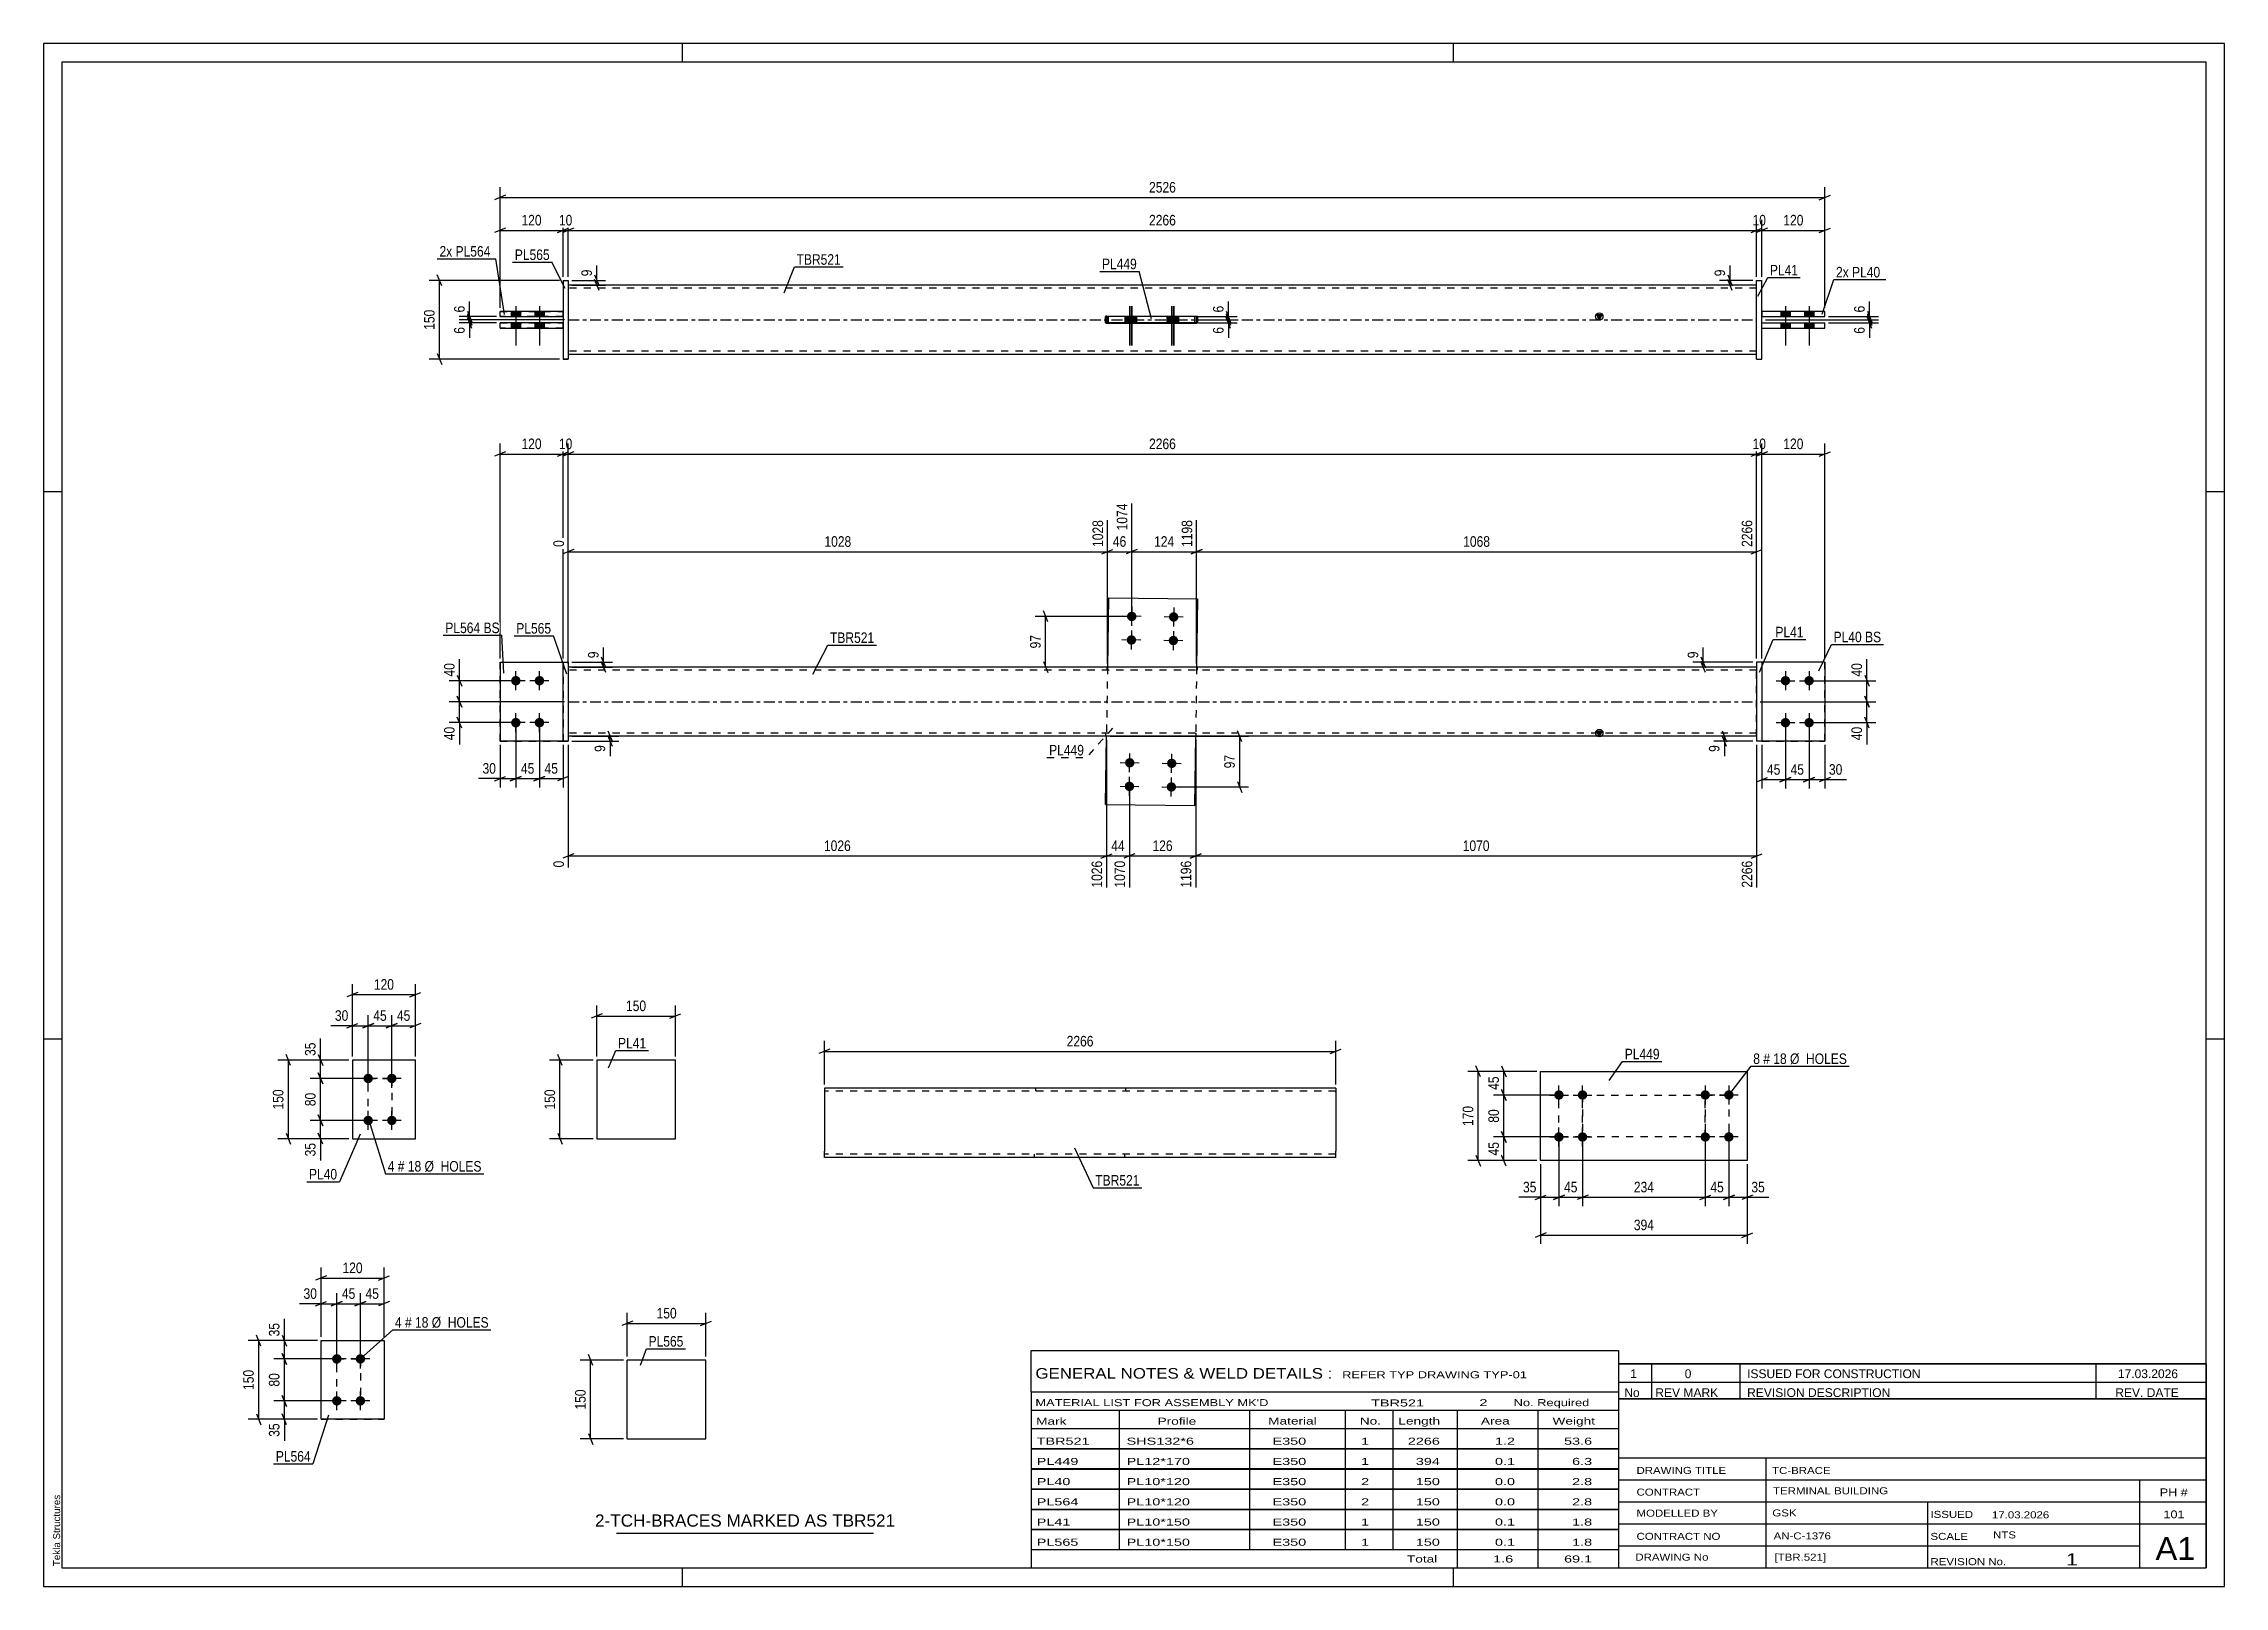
# Paper-space layout 'Layout1' of a CAD drawing. Header units: millimetres. Extents: x 0 to 594, y 0 to 420.
# The model-space entities are those that its viewports show. They can reach past a viewport. Long polylines and large blocks are cut down to what shows.
import ezdxf

# ---------------------------------------------------------------- set-up
doc = ezdxf.new("R2010")
doc.units = ezdxf.units.MM
doc.linetypes.add('DXK_LINE_DOT2', pattern=[3.9198, 1.9599, -1.9599])
doc.linetypes.add('DXK_LINE_DOT3', pattern=[5.9187, 2.979, -0.9799, 0.9799, -0.9799])
doc.layers.add('Viewport layer', color=7, linetype='Continuous', plot=False)
doc.styles.add('Arial', font='ARIAL.TTF', dxfattribs={"height": 0.2})
doc.styles.add('Arial Narrow', font='ARIALN.TTF', dxfattribs={"height": 0.2})

# ---------------------------------------------------------------- blocks, each defined once
blk = doc.blocks.new('Unknown-585696459-1128')
at = {"color": 5, "linetype": 'Continuous'}
for p, q in [((594, 420), (0, 420)), ((0, 420), (0, 0)), ((174, 415), (174, 420)), ((384, 415), (384, 420)), ((594, 0), (594, 420)), ((589, 415), (5, 415)), ((5, 415), (5, 5)), ((589, 5), (589, 415)), ((5, 298), (0, 298)), ((594, 298), (589, 298)), ((5, 149), (0, 149)), ((594, 149), (589, 149)), ((0, 0), (594, 0)), ((5, 5), (589, 5)), ((174, 0), (174, 5)), ((384, 0), (384, 5))]:
    blk.add_line(p, q, dxfattribs=at)
at = {"color": 174, "linetype": 'Continuous', "style": 'Arial'}
blk.add_text('Tekla Structures', height=1.9102, rotation=90, dxfattribs=at).set_placement((4.5, 5.5))
blk = doc.blocks.new('Bolt-585696459-2770 - 2764')
at = {"linetype": 'Continuous'}
for points in [[(79.86, 60.64), (79.59, 60.67), (79.34, 60.75), (79.11, 60.89), (78.91, 61.07), (78.75, 61.28), (78.64, 61.53), (78.58, 61.79), (78.58, 62.06), (78.64, 62.32), (78.75, 62.57), (78.91, 62.79), (79.11, 62.97), (79.34, 63.1), (79.59, 63.18), (79.86, 63.21), (80.13, 63.18), (80.38, 63.1), (80.62, 62.97), (80.82, 62.79), (80.98, 62.57), (81.08, 62.32), (81.14, 62.06), (81.14, 61.79), (81.08, 61.53), (80.98, 61.28), (80.82, 61.07), (80.62, 60.89), (80.38, 60.75), (80.13, 60.67)], [(86.29, 60.64), (86.02, 60.67), (85.77, 60.75), (85.53, 60.89), (85.34, 61.07), (85.18, 61.28), (85.07, 61.53), (85.01, 61.79), (85.01, 62.06), (85.07, 62.32), (85.18, 62.57), (85.34, 62.79), (85.53, 62.97), (85.77, 63.1), (86.02, 63.18), (86.29, 63.21), (86.56, 63.18), (86.81, 63.1), (87.05, 62.97), (87.25, 62.79), (87.4, 62.57), (87.51, 62.32), (87.57, 62.06), (87.57, 61.79), (87.51, 61.53), (87.4, 61.28), (87.25, 61.07), (87.05, 60.89), (86.81, 60.75), (86.56, 60.67)], [(79.86, 49.21), (79.59, 49.24), (79.34, 49.32), (79.11, 49.46), (78.91, 49.64), (78.75, 49.85), (78.64, 50.1), (78.58, 50.36), (78.58, 50.63), (78.64, 50.89), (78.75, 51.14), (78.91, 51.36), (79.11, 51.54), (79.34, 51.67), (79.59, 51.75), (79.86, 51.78), (80.13, 51.75), (80.38, 51.67), (80.62, 51.54), (80.82, 51.36), (80.98, 51.14), (81.08, 50.89), (81.14, 50.63), (81.14, 50.36), (81.08, 50.1), (80.98, 49.85), (80.82, 49.64), (80.62, 49.46), (80.38, 49.32), (80.13, 49.24)], [(86.29, 49.21), (86.02, 49.24), (85.77, 49.32), (85.53, 49.46), (85.34, 49.64), (85.18, 49.85), (85.07, 50.1), (85.01, 50.36), (85.01, 50.63), (85.07, 50.89), (85.18, 51.14), (85.34, 51.36), (85.53, 51.54), (85.77, 51.67), (86.02, 51.75), (86.29, 51.78), (86.56, 51.75), (86.81, 51.67), (87.05, 51.54), (87.25, 51.36), (87.4, 51.14), (87.51, 50.89), (87.57, 50.63), (87.57, 50.36), (87.51, 50.1), (87.4, 49.85), (87.25, 49.64), (87.05, 49.46), (86.81, 49.32), (86.56, 49.24)]]:
    blk.add_hatch(color=1, dxfattribs=at).paths.add_polyline_path(points)
at = {"color": 1, "linetype": 'Continuous'}
for p, q in [((82.43, 61.93), (77.29, 61.93)), ((79.86, 59.35), (79.86, 64.5)), ((88.86, 61.93), (83.72, 61.93)), ((86.29, 59.35), (86.29, 64.5)), ((82.43, 50.5), (77.29, 50.5)), ((79.86, 47.93), (79.86, 53.07)), ((88.86, 50.5), (83.72, 50.5)), ((86.29, 47.93), (86.29, 53.07))]:
    blk.add_line(p, q, dxfattribs=at)
blk = doc.blocks.new('Part-585696459-2775 - 2764')
at = {"color": 2, "linetype": 'Continuous'}
for p, q in [((75.58, 66.93), (92.72, 66.93)), ((75.58, 45.5), (75.58, 66.93)), ((92.72, 66.93), (92.72, 66.93)), ((92.72, 66.93), (92.72, 45.5)), ((92.72, 45.5), (75.58, 45.5)), ((75.58, 45.5), (75.58, 45.5))]:
    blk.add_line(p, q, dxfattribs=at)
at = {"color": 7, "linetype": 'DXK_LINE_DOT2'}
for p, q in [((75.58, 66.93), (92.72, 66.93)), ((75.58, 45.5), (92.72, 45.5)), ((75.58, 45.5), (75.58, 45.5))]:
    blk.add_line(p, q, dxfattribs=at)
blk = doc.blocks.new('Part-585696459-2499 - 2493')
at = {"color": 2, "linetype": 'Continuous'}
for p, q in [((101.27, 143.27), (84.13, 143.27)), ((84.13, 143.27), (84.13, 121.85)), ((101.27, 121.85), (101.27, 143.27)), ((84.13, 121.85), (101.27, 121.85))]:
    blk.add_line(p, q, dxfattribs=at)
blk = doc.blocks.new('Bolt-585696459-2504 - 2493')
at = {"linetype": 'Continuous'}
for points in [[(88.41, 136.99, -1), (88.41, 139.56, -1)], [(94.84, 136.99, -1), (94.84, 139.56, -1)], [(88.41, 125.56, -1), (88.41, 128.13, -1)], [(94.84, 125.56, -1), (94.84, 128.13, -1)]]:
    blk.add_hatch(color=1, dxfattribs=at).paths.add_polyline_path(points)
at = {"color": 1, "linetype": 'Continuous'}
for p, q in [((90.98, 138.27), (85.84, 138.27)), ((88.41, 135.7), (88.41, 140.85)), ((97.41, 138.27), (92.27, 138.27)), ((94.84, 135.7), (94.84, 140.85)), ((90.98, 126.85), (85.84, 126.85)), ((88.41, 124.27), (88.41, 129.42)), ((97.41, 126.85), (92.27, 126.85)), ((94.84, 124.27), (94.84, 129.42))]:
    blk.add_line(p, q, dxfattribs=at)
blk = doc.blocks.new('Part-585696459-2042 - 1994')
at = {"color": 2, "linetype": 'Continuous'}
for p, q in [((485.17, 251.57), (468.03, 251.57)), ((485.17, 251.57), (485.17, 230.14)), ((485.17, 230.14), (468.03, 230.14))]:
    blk.add_line(p, q, dxfattribs=at)
at = {"color": 7, "linetype": 'DXK_LINE_DOT2'}
blk.add_line((468.03, 251.57), (468.03, 230.14), dxfattribs=at)
blk = doc.blocks.new('Part-585696459-2012 - 1994')
at = {"color": 2, "linetype": 'Continuous'}
for p, q in [((468.03, 251.57), (466.6, 251.57)), ((466.6, 251.57), (466.6, 230.14)), ((468.03, 251.57), (468.03, 230.14)), ((468.03, 230.14), (466.6, 230.14))]:
    blk.add_line(p, q, dxfattribs=at)
blk = doc.blocks.new('Part-585696459-2000 - 1994')
at = {"linetype": 'Continuous'}
blk.add_hatch(color=2, dxfattribs=at).paths.add_polyline_path([(423.74, 231.42), (422.94, 232.82), (424.54, 232.82)])
at = {"color": 2, "linetype": 'Continuous'}
for p, q in [((466.6, 250.28), (142.91, 250.28)), ((423.74, 231.42), (422.94, 232.82)), ((422.94, 232.82), (424.54, 232.82)), ((424.54, 232.82), (423.74, 231.42)), ((466.6, 231.42), (142.91, 231.42))]:
    blk.add_line(p, q, dxfattribs=at)
at = {"color": 7, "linetype": 'DXK_LINE_DOT2'}
for p, q in [((142.91, 250.28), (142.91, 231.42)), ((289.61, 250.28), (289.61, 249.42)), ((314.2, 250.28), (314.2, 249.42)), ((466.6, 231.42), (466.6, 250.28)), ((466.6, 249.42), (142.91, 249.42)), ((466.6, 232.28), (142.91, 232.28)), ((289.37, 231.42), (289.37, 232.28)), ((313.96, 231.42), (313.96, 232.28))]:
    blk.add_line(p, q, dxfattribs=at)
at = {"color": 7, "linetype": 'DXK_LINE_DOT3'}
blk.add_line((142.91, 240.85), (466.6, 240.85), dxfattribs=at)
at = {"color": 2, "linetype": 'Continuous'}
blk.add_circle((423.74, 232.32), 1, dxfattribs=at)
blk = doc.blocks.new('Part-585696459-2017 - 1994')
at = {"color": 2, "linetype": 'Continuous'}
for p, q in [((124.34, 251.57), (141.48, 251.57)), ((124.34, 251.57), (124.34, 230.14)), ((141.48, 230.14), (124.34, 230.14)), ((124.34, 230.14), (124.34, 230.14))]:
    blk.add_line(p, q, dxfattribs=at)
at = {"color": 7, "linetype": 'DXK_LINE_DOT2'}
for p, q in [((124.34, 251.57), (141.48, 251.57)), ((141.48, 251.57), (141.48, 251.57)), ((141.48, 251.57), (141.48, 230.14)), ((124.34, 230.14), (141.48, 230.14)), ((124.34, 230.14), (124.34, 230.14))]:
    blk.add_line(p, q, dxfattribs=at)
blk = doc.blocks.new('Part-585696459-2022 - 1994')
at = {"color": 7, "linetype": 'DXK_LINE_DOT2'}
for p, q in [((124.34, 251.57), (141.48, 251.57)), ((124.34, 251.57), (141.48, 251.57)), ((124.34, 230.14), (124.34, 251.57)), ((141.48, 251.57), (141.48, 251.57)), ((141.48, 251.57), (141.48, 230.14)), ((124.34, 230.14), (141.48, 230.14)), ((141.48, 230.14), (124.34, 230.14)), ((124.34, 230.14), (124.34, 230.14))]:
    blk.add_line(p, q, dxfattribs=at)
blk = doc.blocks.new('Part-585696459-2006 - 1994')
at = {"color": 7, "linetype": 'DXK_LINE_DOT2'}
for p, q in [((485.17, 251.57), (468.03, 251.57)), ((468.03, 251.57), (468.03, 230.14)), ((485.17, 230.14), (485.17, 251.57)), ((468.03, 230.14), (485.17, 230.14))]:
    blk.add_line(p, q, dxfattribs=at)
blk = doc.blocks.new('Part-585696459-2027 - 1994')
at = {"color": 2, "linetype": 'Continuous'}
for p, q in [((141.48, 251.57), (142.91, 251.57)), ((141.48, 230.14), (141.48, 251.57)), ((142.91, 251.57), (142.91, 251.57)), ((142.91, 251.57), (142.91, 230.14)), ((141.48, 230.14), (142.91, 230.14))]:
    blk.add_line(p, q, dxfattribs=at)
at = {"color": 7, "linetype": 'DXK_LINE_DOT2'}
for p, q in [((141.48, 251.57), (142.91, 251.57)), ((142.91, 230.14), (141.48, 230.14)), ((141.48, 230.14), (141.48, 230.14)), ((142.91, 230.14), (142.91, 230.14))]:
    blk.add_line(p, q, dxfattribs=at)
blk = doc.blocks.new('Part-585696459-2032 - 1994')
at = {"color": 2, "linetype": 'Continuous'}
for p, q in [((290.02, 269.16), (289.77, 250.28)), ((290.02, 269.16), (314.3, 268.83)), ((314.3, 268.83), (314.05, 250.28)), ((289.26, 212.87), (289.51, 231.42)), ((313.55, 212.55), (313.8, 231.42)), ((289.26, 212.87), (313.55, 212.55))]:
    blk.add_line(p, q, dxfattribs=at)
at = {"color": 7, "linetype": 'DXK_LINE_DOT2'}
for p, q in [((289.77, 250.28), (289.51, 231.42)), ((314.05, 250.28), (313.8, 231.42))]:
    blk.add_line(p, q, dxfattribs=at)
blk = doc.blocks.new('Bolt-585696459-2033 - 1994')
at = {"linetype": 'Continuous'}
for points in [[(474.45, 247.85, -1), (474.45, 245.28, -1)], [(480.88, 247.85, -1), (480.88, 245.28, -1)], [(474.45, 236.42, -1), (474.45, 233.85, -1)], [(480.88, 236.42, -1), (480.88, 233.85, -1)]]:
    blk.add_hatch(color=1, dxfattribs=at).paths.add_polyline_path(points)
at = {"color": 1, "linetype": 'Continuous'}
for p, q in [((471.88, 246.57), (477.03, 246.57)), ((474.45, 249.14), (474.45, 243.99)), ((478.31, 246.57), (483.45, 246.57)), ((480.88, 249.14), (480.88, 243.99)), ((474.45, 237.71), (474.45, 232.57)), ((480.88, 237.71), (480.88, 232.57)), ((471.88, 235.14), (477.03, 235.14)), ((478.31, 235.14), (483.45, 235.14))]:
    blk.add_line(p, q, dxfattribs=at)
blk = doc.blocks.new('Bolt-585696459-2034 - 1994')
at = {"linetype": 'Continuous'}
for points in [[(128.62, 245.28), (128.35, 245.31), (128.1, 245.39), (127.87, 245.53), (127.67, 245.71), (127.51, 245.92), (127.4, 246.17), (127.34, 246.43), (127.34, 246.7), (127.4, 246.96), (127.51, 247.21), (127.67, 247.43), (127.87, 247.61), (128.1, 247.74), (128.35, 247.82), (128.62, 247.85), (128.89, 247.82), (129.14, 247.74), (129.38, 247.61), (129.58, 247.43), (129.74, 247.21), (129.84, 246.96), (129.9, 246.7), (129.9, 246.43), (129.84, 246.17), (129.74, 245.92), (129.58, 245.71), (129.38, 245.53), (129.14, 245.39), (128.89, 245.31)], [(135.05, 245.28), (134.78, 245.31), (134.53, 245.39), (134.29, 245.53), (134.09, 245.71), (133.94, 245.92), (133.83, 246.17), (133.77, 246.43), (133.77, 246.7), (133.83, 246.96), (133.94, 247.21), (134.09, 247.43), (134.29, 247.61), (134.53, 247.74), (134.78, 247.82), (135.05, 247.85), (135.32, 247.82), (135.57, 247.74), (135.81, 247.61), (136.01, 247.43), (136.16, 247.21), (136.27, 246.96), (136.33, 246.7), (136.33, 246.43), (136.27, 246.17), (136.16, 245.92), (136.01, 245.71), (135.81, 245.53), (135.57, 245.39), (135.32, 245.31)], [(128.62, 233.85), (128.35, 233.88), (128.1, 233.96), (127.87, 234.1), (127.67, 234.28), (127.51, 234.49), (127.4, 234.74), (127.34, 235), (127.34, 235.27), (127.4, 235.53), (127.51, 235.78), (127.67, 236), (127.87, 236.18), (128.1, 236.31), (128.35, 236.4), (128.62, 236.42), (128.89, 236.4), (129.14, 236.31), (129.38, 236.18), (129.58, 236), (129.74, 235.78), (129.84, 235.53), (129.9, 235.27), (129.9, 235), (129.84, 234.74), (129.74, 234.49), (129.58, 234.28), (129.38, 234.1), (129.14, 233.96), (128.89, 233.88)], [(135.05, 233.85), (134.78, 233.88), (134.53, 233.96), (134.29, 234.1), (134.09, 234.28), (133.94, 234.49), (133.83, 234.74), (133.77, 235), (133.77, 235.27), (133.83, 235.53), (133.94, 235.78), (134.09, 236), (134.29, 236.18), (134.53, 236.31), (134.78, 236.4), (135.05, 236.42), (135.32, 236.4), (135.57, 236.31), (135.81, 236.18), (136.01, 236), (136.16, 235.78), (136.27, 235.53), (136.33, 235.27), (136.33, 235), (136.27, 234.74), (136.16, 234.49), (136.01, 234.28), (135.81, 234.1), (135.57, 233.96), (135.32, 233.88)]]:
    blk.add_hatch(color=1, dxfattribs=at).paths.add_polyline_path(points)
at = {"color": 1, "linetype": 'Continuous'}
for p, q in [((131.19, 246.57), (126.05, 246.57)), ((128.62, 243.99), (128.62, 249.14)), ((137.62, 246.57), (132.48, 246.57)), ((135.05, 243.99), (135.05, 249.14)), ((128.62, 232.57), (128.62, 237.71)), ((135.05, 232.57), (135.05, 237.71)), ((131.19, 235.14), (126.05, 235.14)), ((137.62, 235.14), (132.48, 235.14))]:
    blk.add_line(p, q, dxfattribs=at)
blk = doc.blocks.new('Bolt-585696459-2035 - 1994')
at = {"linetype": 'Continuous'}
for points in [[(297.67, 264.05, -1), (295.09, 264.09, -1)], [(309.09, 263.9, -1), (306.52, 263.94, -1)], [(297.58, 257.63, -1), (295.01, 257.66, -1)], [(309.01, 257.47, -1), (306.44, 257.51, -1)]]:
    blk.add_hatch(color=1, dxfattribs=at).paths.add_polyline_path(points)
at = {"color": 1, "linetype": 'Continuous'}
for p, q in [((298.95, 264.04), (293.81, 264.11)), ((296.41, 266.64), (296.35, 261.5)), ((310.38, 263.88), (305.24, 263.95)), ((307.84, 266.49), (307.77, 261.35)), ((298.86, 257.61), (293.72, 257.68)), ((296.33, 260.21), (296.26, 255.07)), ((310.29, 257.46), (305.15, 257.52)), ((307.76, 260.06), (307.69, 254.92))]:
    blk.add_line(p, q, dxfattribs=at)
blk = doc.blocks.new('Bolt-585696459-2036 - 1994')
at = {"linetype": 'Continuous'}
for points in [[(294.56, 224.23, -1), (297.13, 224.2, -1)], [(305.99, 224.08, -1), (308.56, 224.04, -1)], [(294.47, 217.8, -1), (297.05, 217.77, -1)], [(305.9, 217.65, -1), (308.47, 217.62, -1)]]:
    blk.add_hatch(color=1, dxfattribs=at).paths.add_polyline_path(points)
at = {"color": 1, "linetype": 'Continuous'}
for p, q in [((295.81, 221.64), (295.88, 226.78)), ((307.24, 221.49), (307.31, 226.63)), ((293.27, 224.25), (298.42, 224.18)), ((295.73, 215.21), (295.79, 220.36)), ((304.7, 224.1), (309.84, 224.03)), ((307.15, 215.06), (307.22, 220.2)), ((293.19, 217.82), (298.33, 217.75)), ((304.62, 217.67), (309.76, 217.6))]:
    blk.add_line(p, q, dxfattribs=at)
blk = doc.blocks.new('Part-585696459-1714 - 1676')
at = {"color": 2, "linetype": 'Continuous'}
for p, q in [((141.48, 347.11), (124.34, 347.11)), ((124.34, 345.69), (124.34, 347.11)), ((124.34, 345.69), (141.48, 345.69)), ((124.34, 345.69), (124.34, 345.69)), ((141.48, 345.69), (141.48, 347.11))]:
    blk.add_line(p, q, dxfattribs=at)
at = {"color": 7, "linetype": 'DXK_LINE_DOT2'}
for p, q in [((124.34, 347.11), (141.48, 347.11)), ((141.48, 345.69), (124.34, 345.69))]:
    blk.add_line(p, q, dxfattribs=at)
blk = doc.blocks.new('Bolt-585696459-1688 - 1676')
at = {"linetype": 'Continuous'}
for points in [[(475.74, 347.11), (473.17, 347.11), (473.17, 345.69), (475.74, 345.69)], [(475.74, 347.11), (473.17, 347.11), (473.17, 345.69), (475.74, 345.69)], [(482.17, 347.11), (479.6, 347.11), (479.6, 345.69), (482.17, 345.69)], [(482.17, 347.11), (479.6, 347.11), (479.6, 345.69), (482.17, 345.69)], [(475.74, 343.97), (473.17, 343.97), (473.17, 342.54), (475.74, 342.54)], [(475.74, 343.97), (473.17, 343.97), (473.17, 342.54), (475.74, 342.54)], [(482.17, 343.97), (479.6, 343.97), (479.6, 342.54), (482.17, 342.54)], [(482.17, 343.97), (479.6, 343.97), (479.6, 342.54), (482.17, 342.54)]]:
    blk.add_hatch(color=1, dxfattribs=at).paths.add_polyline_path(points)
at = {"color": 1, "linetype": 'Continuous'}
for p, q in [((473.17, 347.11), (473.17, 345.69)), ((473.17, 347.11), (473.17, 345.69)), ((474.45, 348.54), (474.45, 337.83)), ((474.45, 348.54), (474.45, 337.83)), ((475.74, 347.11), (475.74, 345.69)), ((475.74, 347.11), (475.74, 345.69)), ((479.6, 347.11), (479.6, 345.69)), ((479.6, 347.11), (479.6, 345.69)), ((480.88, 348.54), (480.88, 337.83)), ((480.88, 348.54), (480.88, 337.83)), ((482.17, 347.11), (482.17, 345.69)), ((482.17, 347.11), (482.17, 345.69)), ((473.17, 343.97), (473.17, 342.54)), ((473.17, 343.97), (473.17, 342.54)), ((475.74, 343.97), (475.74, 342.54)), ((475.74, 343.97), (475.74, 342.54)), ((479.6, 343.97), (479.6, 342.54)), ((479.6, 343.97), (479.6, 342.54)), ((482.17, 343.97), (482.17, 342.54)), ((482.17, 343.97), (482.17, 342.54))]:
    blk.add_line(p, q, dxfattribs=at)
blk = doc.blocks.new('Bolt-585696459-1689 - 1676')
at = {"linetype": 'Continuous'}
for points in [[(127.34, 345.69), (129.91, 345.69), (129.91, 347.11), (127.34, 347.11)], [(127.34, 345.69), (129.91, 345.69), (129.91, 347.11), (127.34, 347.11)], [(133.76, 345.69), (136.34, 345.69), (136.34, 347.11), (133.76, 347.11)], [(133.76, 345.69), (136.34, 345.69), (136.34, 347.11), (133.76, 347.11)], [(127.34, 342.54), (129.91, 342.54), (129.91, 343.97), (127.34, 343.97)], [(127.34, 342.54), (129.91, 342.54), (129.91, 343.97), (127.34, 343.97)], [(133.76, 342.54), (136.34, 342.54), (136.34, 343.97), (133.76, 343.97)], [(133.76, 342.54), (136.34, 342.54), (136.34, 343.97), (133.76, 343.97)]]:
    blk.add_hatch(color=1, dxfattribs=at).paths.add_polyline_path(points)
at = {"color": 1, "linetype": 'Continuous'}
for p, q in [((127.34, 347.11), (127.34, 345.69)), ((127.34, 347.11), (127.34, 345.69)), ((128.62, 348.54), (128.62, 337.83)), ((128.62, 348.54), (128.62, 337.83)), ((129.91, 347.11), (129.91, 345.69)), ((129.91, 347.11), (129.91, 345.69)), ((133.76, 347.11), (133.76, 345.69)), ((133.76, 347.11), (133.76, 345.69)), ((135.05, 348.54), (135.05, 337.83)), ((135.05, 348.54), (135.05, 337.83)), ((136.34, 347.11), (136.34, 345.69)), ((136.34, 347.11), (136.34, 345.69)), ((127.34, 343.97), (127.34, 342.54)), ((127.34, 343.97), (127.34, 342.54)), ((129.91, 343.97), (129.91, 342.54)), ((129.91, 343.97), (129.91, 342.54)), ((133.76, 343.97), (133.76, 342.54)), ((133.76, 343.97), (133.76, 342.54)), ((136.34, 343.97), (136.34, 342.54)), ((136.34, 343.97), (136.34, 342.54))]:
    blk.add_line(p, q, dxfattribs=at)
blk = doc.blocks.new('Part-585696459-1694 - 1676')
at = {"color": 7, "linetype": 'DXK_LINE_DOT2'}
for p, q in [((289.26, 343.97), (289.26, 345.69)), ((289.61, 345.69), (289.26, 345.69)), ((313.55, 343.97), (313.55, 345.69)), ((289.61, 343.97), (289.26, 343.97))]:
    blk.add_line(p, q, dxfattribs=at)
at = {"color": 2, "linetype": 'Continuous'}
for p, q in [((314.3, 345.69), (289.61, 345.69)), ((290.02, 343.97), (290.02, 345.69)), ((314.3, 345.69), (314.3, 343.97)), ((314.3, 343.97), (289.61, 343.97))]:
    blk.add_line(p, q, dxfattribs=at)
blk = doc.blocks.new('Part-585696459-1699 - 1676')
at = {"color": 2, "linetype": 'Continuous'}
for p, q in [((141.48, 355.54), (142.91, 355.54)), ((141.48, 355.54), (141.48, 334.11)), ((142.91, 355.54), (142.91, 355.54)), ((142.91, 355.54), (142.91, 334.11)), ((142.91, 334.11), (141.48, 334.11)), ((141.48, 334.11), (141.48, 334.11))]:
    blk.add_line(p, q, dxfattribs=at)
at = {"color": 7, "linetype": 'DXK_LINE_DOT2'}
for p, q in [((141.48, 355.54), (142.91, 355.54)), ((141.48, 334.11), (142.91, 334.11)), ((141.48, 334.11), (141.48, 334.11))]:
    blk.add_line(p, q, dxfattribs=at)
blk = doc.blocks.new('Part-585696459-1729 - 1676')
at = {"color": 2, "linetype": 'Continuous'}
for p, q in [((485.17, 347.11), (468.03, 347.11)), ((468.03, 347.11), (468.03, 345.69)), ((468.03, 345.69), (485.17, 345.69)), ((485.17, 345.69), (485.17, 347.11))]:
    blk.add_line(p, q, dxfattribs=at)
blk = doc.blocks.new('Part-585696459-1734 - 1676')
at = {"color": 2, "linetype": 'Continuous'}
for p, q in [((468.03, 342.54), (468.03, 343.97)), ((468.03, 343.97), (485.17, 343.97)), ((468.03, 342.54), (485.17, 342.54)), ((485.17, 342.54), (485.17, 343.97))]:
    blk.add_line(p, q, dxfattribs=at)
blk = doc.blocks.new('Part-585696459-1749 - 1676')
at = {"linetype": 'Continuous'}
blk.add_hatch(color=2, dxfattribs=at).paths.add_polyline_path([(423.74, 344.83), (422.94, 346.23), (424.54, 346.23)])
at = {"color": 2, "linetype": 'Continuous'}
for p, q in [((466.6, 354.26), (142.91, 354.26)), ((289.61, 345.83), (314.2, 345.83)), ((289.61, 345.83), (289.61, 343.83)), ((313.96, 345.69), (313.96, 345.83)), ((314.2, 345.83), (314.2, 345.69)), ((423.74, 344.83), (422.94, 346.23)), ((422.94, 346.23), (424.54, 346.23)), ((424.54, 346.23), (423.74, 344.83)), ((314.2, 343.83), (289.61, 343.83)), ((313.96, 343.97), (313.96, 343.83)), ((314.2, 343.83), (314.2, 343.97)), ((466.6, 335.4), (142.91, 335.4))]:
    blk.add_line(p, q, dxfattribs=at)
at = {"color": 7, "linetype": 'DXK_LINE_DOT2'}
for p, q in [((142.91, 354.26), (142.91, 335.4)), ((466.6, 353.4), (142.91, 353.4)), ((466.6, 335.4), (466.6, 354.26)), ((289.37, 345.83), (289.37, 343.83)), ((289.61, 345.83), (289.37, 345.83)), ((313.96, 345.83), (313.96, 343.97)), ((314.2, 345.83), (314.2, 343.97)), ((289.61, 343.83), (289.37, 343.83)), ((466.6, 336.26), (142.91, 336.26))]:
    blk.add_line(p, q, dxfattribs=at)
at = {"color": 7, "linetype": 'DXK_LINE_DOT3'}
blk.add_line((142.91, 344.83), (466.6, 344.83), dxfattribs=at)
at = {"color": 2, "linetype": 'Continuous'}
blk.add_circle((423.74, 345.73), 1, dxfattribs=at)
blk = doc.blocks.new('Bolt-585696459-1755 - 1676')
at = {"linetype": 'Continuous'}
for points in [[(297.58, 345.69), (295.01, 345.69), (295.01, 343.97), (297.58, 343.97)], [(297.67, 345.69), (295.09, 345.69), (295.09, 343.97), (297.67, 343.97)], [(309.01, 345.69), (306.44, 345.69), (306.44, 343.97), (309.01, 343.97)], [(309.09, 345.69), (306.52, 345.69), (306.52, 343.97), (309.09, 343.97)]]:
    blk.add_hatch(color=1, dxfattribs=at).paths.add_polyline_path(points)
at = {"color": 1, "linetype": 'Continuous'}
for p, q in [((295.01, 345.69), (295.01, 343.97)), ((295.09, 345.69), (295.09, 343.97)), ((296.29, 348.54), (296.29, 337.83)), ((296.38, 348.54), (296.38, 337.83)), ((297.58, 345.69), (297.58, 343.97)), ((297.67, 345.69), (297.67, 343.97)), ((306.44, 345.69), (306.44, 343.97)), ((306.52, 345.69), (306.52, 343.97)), ((307.72, 348.54), (307.72, 337.83)), ((307.81, 348.54), (307.81, 337.83)), ((309.01, 345.69), (309.01, 343.97)), ((309.09, 345.69), (309.09, 343.97))]:
    blk.add_line(p, q, dxfattribs=at)
blk = doc.blocks.new('Bolt-585696459-1756 - 1676')
at = {"linetype": 'Continuous'}
for points in [[(294.47, 343.97), (297.05, 343.97), (297.05, 345.69), (294.47, 345.69)], [(294.56, 343.97), (297.13, 343.97), (297.13, 345.69), (294.56, 345.69)], [(305.9, 343.97), (308.47, 343.97), (308.47, 345.69), (305.9, 345.69)], [(305.99, 343.97), (308.56, 343.97), (308.56, 345.69), (305.99, 345.69)]]:
    blk.add_hatch(color=1, dxfattribs=at).paths.add_polyline_path(points)
at = {"color": 1, "linetype": 'Continuous'}
for p, q in [((294.47, 345.69), (294.47, 343.97)), ((294.56, 345.69), (294.56, 343.97)), ((295.76, 348.54), (295.76, 337.83)), ((295.85, 348.54), (295.85, 337.83)), ((297.05, 345.69), (297.05, 343.97)), ((297.13, 345.69), (297.13, 343.97)), ((305.9, 345.69), (305.9, 343.97)), ((305.99, 345.69), (305.99, 343.97)), ((307.19, 348.54), (307.19, 337.83)), ((307.27, 348.54), (307.27, 337.83)), ((308.47, 345.69), (308.47, 343.97)), ((308.56, 345.69), (308.56, 343.97))]:
    blk.add_line(p, q, dxfattribs=at)
blk = doc.blocks.new('Part-585696459-1771 - 1676')
at = {"color": 2, "linetype": 'Continuous'}
for p, q in [((466.6, 334.11), (466.6, 355.54)), ((466.6, 355.54), (468.03, 355.54)), ((468.03, 334.11), (468.03, 355.54)), ((466.6, 334.11), (468.03, 334.11))]:
    blk.add_line(p, q, dxfattribs=at)
blk = doc.blocks.new('Part-585696459-1776 - 1676')
at = {"color": 2, "linetype": 'Continuous'}
for p, q in [((141.48, 343.97), (124.34, 343.97)), ((124.34, 342.54), (124.34, 343.97)), ((124.34, 342.54), (141.48, 342.54)), ((124.34, 342.54), (124.34, 342.54)), ((141.48, 342.54), (141.48, 343.97))]:
    blk.add_line(p, q, dxfattribs=at)
at = {"color": 7, "linetype": 'DXK_LINE_DOT2'}
for p, q in [((124.34, 343.97), (141.48, 343.97)), ((141.48, 342.54), (124.34, 342.54))]:
    blk.add_line(p, q, dxfattribs=at)
blk = doc.blocks.new('Part-585696459-1445 - 1429')
at = {"color": 2, "linetype": 'Continuous'}
for p, q in [((180.42, 61.59), (158.99, 61.59)), ((158.99, 40.16), (158.99, 61.59)), ((180.42, 40.16), (180.42, 61.59)), ((158.99, 40.16), (180.42, 40.16))]:
    blk.add_line(p, q, dxfattribs=at)
blk = doc.blocks.new('Part-585696459-2712 - 2706')
at = {"color": 2, "linetype": 'Continuous'}
for p, q in [((172.08, 143.27), (150.65, 143.27)), ((150.65, 143.27), (150.65, 121.85)), ((172.08, 121.85), (172.08, 143.27)), ((150.65, 121.85), (172.08, 121.85))]:
    blk.add_line(p, q, dxfattribs=at)
blk = doc.blocks.new('Part-585696459-2743 - 2736')
at = {"color": 2, "linetype": 'Continuous'}
for p, q in [((241.23, 135.64), (212.66, 135.64)), ((212.66, 135.64), (212.66, 118.49)), ((323.3, 135.64), (241.33, 135.64)), ((351.97, 135.64), (323.4, 135.64)), ((351.97, 135.64), (351.97, 118.49)), ((212.66, 117.28), (212.66, 118.49)), ((212.66, 116.91), (212.66, 117.28)), ((212.66, 116.78), (212.66, 116.91)), ((241.23, 116.78), (212.66, 116.78)), ((323.3, 116.78), (241.33, 116.78)), ((351.97, 116.78), (323.4, 116.78)), ((351.97, 116.78), (351.97, 118.49))]:
    blk.add_line(p, q, dxfattribs=at)
at = {"color": 7, "linetype": 'DXK_LINE_DOT2'}
for p, q in [((241.23, 134.78), (212.66, 134.78)), ((323.3, 134.78), (241.33, 134.78)), ((270.14, 135.64), (270.14, 134.78)), ((294.73, 135.64), (294.73, 134.78)), ((351.97, 134.78), (323.4, 134.78)), ((351.97, 134.78), (351.97, 134.71)), ((351.97, 134.71), (351.97, 134.78)), ((351.97, 134.58), (351.97, 134.71)), ((351.97, 134.71), (351.97, 134.58)), ((212.66, 117.84), (212.66, 118.49)), ((212.66, 117.28), (212.66, 118.17)), ((212.66, 117.64), (212.66, 117.7)), ((212.66, 117.64), (212.66, 117.7)), ((241.23, 117.64), (212.66, 117.64)), ((212.66, 116.78), (212.66, 116.78)), ((323.3, 117.64), (241.33, 117.64)), ((269.9, 116.78), (269.9, 117.64)), ((294.49, 116.78), (294.49, 117.64)), ((351.97, 117.64), (323.4, 117.64)), ((351.97, 117.7), (351.97, 118.17)), ((351.97, 117.64), (351.97, 117.7))]:
    blk.add_line(p, q, dxfattribs=at)
blk = doc.blocks.new('Part-585696459-6405 - 6404')
at = {"color": 2, "linetype": 'Continuous'}
for p, q in [((407.74, 140.2), (464.03, 140.2)), ((407.74, 115.92), (407.74, 140.2)), ((464.03, 140.2), (464.03, 115.92)), ((464.03, 115.92), (407.74, 115.92))]:
    blk.add_line(p, q, dxfattribs=at)
blk = doc.blocks.new('Bolt-585696459-6406 - 6404')
at = {"linetype": 'Continuous'}
for points in [[(452.6, 132.49, -1), (452.6, 135.06, -1)], [(459.03, 132.49, -1), (459.03, 135.06, -1)], [(452.6, 121.06, -1), (452.6, 123.63, -1)], [(459.03, 121.06, -1), (459.03, 123.63, -1)]]:
    blk.add_hatch(color=1, dxfattribs=at).paths.add_polyline_path(points)
at = {"color": 1, "linetype": 'Continuous'}
for p, q in [((455.17, 133.77), (450.03, 133.77)), ((452.6, 136.34), (452.6, 131.2)), ((461.6, 133.77), (456.46, 133.77)), ((459.03, 136.34), (459.03, 131.2)), ((452.6, 124.92), (452.6, 119.77)), ((459.03, 124.92), (459.03, 119.77)), ((455.17, 122.34), (450.03, 122.34)), ((461.6, 122.34), (456.46, 122.34))]:
    blk.add_line(p, q, dxfattribs=at)
blk = doc.blocks.new('Bolt-585696459-6407 - 6404')
at = {"linetype": 'Continuous'}
for points in [[(412.74, 135.06, -1), (412.74, 132.49, -1)], [(419.17, 135.06, -1), (419.17, 132.49, -1)], [(412.74, 123.63, -1), (412.74, 121.06, -1)], [(419.17, 123.63, -1), (419.17, 121.06, -1)]]:
    blk.add_hatch(color=1, dxfattribs=at).paths.add_polyline_path(points)
at = {"color": 1, "linetype": 'Continuous'}
for p, q in [((410.17, 133.77), (415.31, 133.77)), ((412.74, 131.2), (412.74, 136.34)), ((416.6, 133.77), (421.74, 133.77)), ((419.17, 131.2), (419.17, 136.34)), ((412.74, 119.77), (412.74, 124.92)), ((419.17, 119.77), (419.17, 124.92)), ((410.17, 122.34), (415.31, 122.34)), ((416.6, 122.34), (421.74, 122.34))]:
    blk.add_line(p, q, dxfattribs=at)
blk = doc.blocks.new('Rectangle-585696459-2860 - 2764')
at = {"color": 1, "linetype": 'DXK_LINE_DOT2'}
blk.add_lwpolyline([(79.86, 61.93), (86.29, 61.93), (86.29, 50.5), (79.86, 50.5), (79.86, 61.93)], close=True, dxfattribs=at)
blk = doc.blocks.new('Rectangle-585696459-2693 - 2493')
at = {"color": 1, "linetype": 'DXK_LINE_DOT2'}
blk.add_lwpolyline([(88.41, 138.27), (94.84, 138.27), (94.84, 126.85), (88.41, 126.85), (88.41, 138.27)], close=True, dxfattribs=at)
blk = doc.blocks.new('Rectangle-585696459-6589 - 6404')
at = {"color": 1, "linetype": 'DXK_LINE_DOT2'}
blk.add_lwpolyline([(412.74, 133.77), (419.17, 133.77), (419.17, 122.34), (412.74, 122.34), (412.74, 133.77)], close=True, dxfattribs=at)
blk = doc.blocks.new('Rectangle-585696459-6599 - 6404')
at = {"color": 1, "linetype": 'DXK_LINE_DOT2'}
blk.add_lwpolyline([(419.17, 133.77), (452.6, 133.77), (452.6, 122.34), (419.17, 122.34), (419.17, 133.77)], close=True, dxfattribs=at)
blk = doc.blocks.new('Rectangle-585696459-6609 - 6404')
at = {"color": 1, "linetype": 'DXK_LINE_DOT2'}
blk.add_lwpolyline([(452.6, 133.77), (459.03, 133.77), (459.03, 122.34), (452.6, 122.34), (452.6, 133.77)], close=True, dxfattribs=at)
blk = doc.blocks.new('StraightDimension-585696459-2830 - 2764')
at = {"color": 7, "linetype": 'Continuous'}
for p, q in [((74.08, 76.33), (77.08, 77.53)), ((75.58, 67.93), (75.58, 79.78)), ((81.36, 77.53), (78.36, 76.33)), ((79.86, 62.93), (79.86, 79.78)), ((75.58, 76.93), (79.86, 76.93))]:
    blk.add_line(p, q, dxfattribs=at)
at = {"color": 0}
blk.add_wipeout([(75.05, 77.68), (75.05, 81.88), (70.2, 81.88), (70.2, 77.68)], dxfattribs=at)
at = {"color": 7, "linetype": 'Continuous'}
blk.add_line((75.58, 76.93), (69.67, 76.93), dxfattribs=at)
blk.add_line((75.58, 76.93), (69.67, 76.93), dxfattribs=at)
at = {"color": 3, "style": 'Arial Narrow'}
blk.add_text('30', height=2.863, dxfattribs=at).set_placement((70.8, 78.28))
blk = doc.blocks.new('StraightDimension-585696459-2799 - 2764')
at = {"color": 7, "linetype": 'Continuous'}
for p, q in [((78.86, 50.5), (62.73, 50.5)), ((64.98, 52), (66.18, 49)), ((65.58, 45.5), (65.58, 50.5)), ((74.58, 45.5), (62.73, 45.5)), ((66.18, 44), (64.98, 47))]:
    blk.add_line(p, q, dxfattribs=at)
at = {"color": 0}
blk.add_wipeout([(64.83, 44.97), (60.63, 44.97), (60.63, 40.12), (64.83, 40.12)], dxfattribs=at)
at = {"color": 7, "linetype": 'Continuous'}
blk.add_line((65.58, 45.5), (65.58, 39.59), dxfattribs=at)
blk.add_line((65.58, 45.5), (65.58, 39.59), dxfattribs=at)
at = {"color": 3, "style": 'Arial Narrow'}
blk.add_text('35', height=2.863, rotation=90.00021, dxfattribs=at).set_placement((64.23, 40.72))
blk = doc.blocks.new('StraightDimension-585696459-2777 - 2764')
at = {"color": 7, "linetype": 'Continuous'}
for p, q in [((77.08, 84.53), (74.08, 83.33)), ((75.58, 67.93), (75.58, 86.78)), ((75.58, 83.93), (92.72, 83.93)), ((91.22, 83.33), (94.22, 84.53)), ((92.72, 67.93), (92.72, 86.78))]:
    blk.add_line(p, q, dxfattribs=at)
at = {"color": 0}
blk.add_wipeout([(87.49, 84.68), (87.49, 88.88), (80.81, 88.88), (80.81, 84.68)], dxfattribs=at)
at = {"color": 3, "style": 'Arial Narrow'}
blk.add_text('120', height=2.863, dxfattribs=at).set_placement((81.41, 85.28))
blk = doc.blocks.new('StraightDimension-585696459-2788 - 2764')
at = {"color": 7, "linetype": 'Continuous'}
for p, q in [((74.58, 66.93), (55.73, 66.93)), ((59.18, 65.43), (57.98, 68.43)), ((58.58, 45.5), (58.58, 66.93)), ((74.58, 45.5), (55.73, 45.5)), ((57.98, 47), (59.18, 44))]:
    blk.add_line(p, q, dxfattribs=at)
at = {"color": 0}
blk.add_wipeout([(57.83, 59.55), (53.63, 59.55), (53.63, 52.87), (57.83, 52.87)], dxfattribs=at)
at = {"color": 3, "style": 'Arial Narrow'}
blk.add_text('150', height=2.863, rotation=90.00021, dxfattribs=at).set_placement((57.23, 53.47))
blk = doc.blocks.new('StraightDimension-585696459-2809 - 2764')
at = {"color": 7, "linetype": 'Continuous'}
for p, q in [((78.86, 61.93), (62.73, 61.93)), ((64.98, 63.43), (66.18, 60.43)), ((65.58, 50.5), (65.58, 61.93)), ((78.86, 50.5), (62.73, 50.5)), ((66.18, 49), (64.98, 52))]:
    blk.add_line(p, q, dxfattribs=at)
at = {"color": 0}
blk.add_wipeout([(64.83, 58.64), (60.63, 58.64), (60.63, 53.78), (64.83, 53.78)], dxfattribs=at)
at = {"color": 3, "style": 'Arial Narrow'}
blk.add_text('80', height=2.863, rotation=90.00021, dxfattribs=at).set_placement((64.23, 54.38))
blk = doc.blocks.new('StraightDimension-585696459-2819 - 2764')
at = {"color": 7, "linetype": 'Continuous'}
for p, q in [((74.58, 66.93), (62.73, 66.93)), ((64.98, 68.43), (66.18, 65.43)), ((65.58, 61.93), (65.58, 66.93)), ((78.86, 61.93), (62.73, 61.93)), ((66.18, 60.43), (64.98, 63.43))]:
    blk.add_line(p, q, dxfattribs=at)
at = {"color": 0}
blk.add_wipeout([(64.83, 72.31), (60.63, 72.31), (60.63, 67.45), (64.83, 67.45)], dxfattribs=at)
at = {"color": 7, "linetype": 'Continuous'}
blk.add_line((65.58, 66.93), (65.58, 72.83), dxfattribs=at)
blk.add_line((65.58, 66.93), (65.58, 72.83), dxfattribs=at)
at = {"color": 3, "style": 'Arial Narrow'}
blk.add_text('35', height=2.863, rotation=90.00021, dxfattribs=at).set_placement((64.23, 68.05))
blk = doc.blocks.new('StraightDimension-585696459-2840 - 2764')
at = {"color": 7, "linetype": 'Continuous'}
for p, q in [((78.36, 76.33), (81.36, 77.53)), ((79.86, 62.93), (79.86, 79.78)), ((87.79, 77.53), (84.79, 76.33)), ((86.29, 62.93), (86.29, 79.78)), ((79.86, 76.93), (86.29, 76.93))]:
    blk.add_line(p, q, dxfattribs=at)
at = {"color": 0}
blk.add_wipeout([(85.5, 77.68), (85.5, 81.88), (80.65, 81.88), (80.65, 77.68)], dxfattribs=at)
at = {"color": 3, "style": 'Arial Narrow'}
blk.add_text('45', height=2.863, dxfattribs=at).set_placement((81.25, 78.28))
blk = doc.blocks.new('StraightDimension-585696459-2850 - 2764')
at = {"color": 7, "linetype": 'Continuous'}
for p, q in [((84.79, 76.33), (87.79, 77.53)), ((86.29, 62.93), (86.29, 79.78)), ((94.22, 77.53), (91.22, 76.33)), ((92.72, 67.93), (92.72, 79.78)), ((86.29, 76.93), (92.72, 76.93))]:
    blk.add_line(p, q, dxfattribs=at)
at = {"color": 0}
blk.add_wipeout([(91.93, 77.68), (91.93, 81.88), (87.08, 81.88), (87.08, 77.68)], dxfattribs=at)
at = {"color": 3, "style": 'Arial Narrow'}
blk.add_text('45', height=2.863, dxfattribs=at).set_placement((87.68, 78.28))
blk = doc.blocks.new('StraightDimension-585696459-2613 - 2493')
at = {"color": 7, "linetype": 'Continuous'}
for p, q in [((88.41, 139.27), (88.41, 155.47)), ((94.84, 139.27), (94.84, 155.47)), ((86.91, 152.02), (89.91, 153.22)), ((88.41, 152.62), (94.84, 152.62)), ((96.34, 153.22), (93.34, 152.02))]:
    blk.add_line(p, q, dxfattribs=at)
at = {"color": 0}
blk.add_wipeout([(94.06, 153.37), (94.06, 157.57), (89.2, 157.57), (89.2, 153.37)], dxfattribs=at)
at = {"color": 3, "style": 'Arial Narrow'}
blk.add_text('45', height=2.863, dxfattribs=at).set_placement((89.8, 153.97))
blk = doc.blocks.new('StraightDimension-585696459-2580 - 2493')
at = {"color": 7, "linetype": 'Continuous'}
for p, q in [((85.63, 161.69), (82.63, 160.49)), ((84.13, 144.27), (84.13, 163.94)), ((84.13, 161.09), (101.27, 161.09)), ((99.77, 160.49), (102.77, 161.69)), ((101.27, 144.27), (101.27, 163.94))]:
    blk.add_line(p, q, dxfattribs=at)
at = {"color": 0}
blk.add_wipeout([(96.04, 161.84), (96.04, 166.04), (89.36, 166.04), (89.36, 161.84)], dxfattribs=at)
at = {"color": 3, "style": 'Arial Narrow'}
blk.add_text('120', height=2.863, dxfattribs=at).set_placement((89.96, 162.44))
blk = doc.blocks.new('StraightDimension-585696459-2600 - 2493')
at = {"color": 7, "linetype": 'Continuous'}
for p, q in [((84.13, 144.27), (84.13, 155.47)), ((88.41, 139.27), (88.41, 155.47)), ((82.63, 152.02), (85.63, 153.22)), ((84.13, 152.62), (88.41, 152.62)), ((89.91, 153.22), (86.91, 152.02))]:
    blk.add_line(p, q, dxfattribs=at)
at = {"color": 0}
blk.add_wipeout([(83.6, 153.37), (83.6, 157.57), (78.75, 157.57), (78.75, 153.37)], dxfattribs=at)
at = {"color": 7, "linetype": 'Continuous'}
blk.add_line((84.13, 152.62), (78.22, 152.62), dxfattribs=at)
blk.add_line((84.13, 152.62), (78.22, 152.62), dxfattribs=at)
at = {"color": 3, "style": 'Arial Narrow'}
blk.add_text('30', height=2.863, dxfattribs=at).set_placement((79.35, 153.97))
blk = doc.blocks.new('StraightDimension-585696459-2623 - 2493')
at = {"color": 7, "linetype": 'Continuous'}
for p, q in [((94.84, 139.27), (94.84, 155.47)), ((101.27, 144.27), (101.27, 155.47)), ((93.34, 152.02), (96.34, 153.22)), ((94.84, 152.62), (101.27, 152.62)), ((102.77, 153.22), (99.77, 152.02))]:
    blk.add_line(p, q, dxfattribs=at)
at = {"color": 0}
blk.add_wipeout([(100.48, 153.37), (100.48, 157.57), (95.63, 157.57), (95.63, 153.37)], dxfattribs=at)
at = {"color": 3, "style": 'Arial Narrow'}
blk.add_text('45', height=2.863, dxfattribs=at).set_placement((96.23, 153.97))
blk = doc.blocks.new('StraightDimension-585696459-2640 - 2493')
at = {"color": 7, "linetype": 'Continuous'}
for p, q in [((83.13, 143.27), (63.81, 143.27)), ((67.26, 141.77), (66.06, 144.77)), ((66.66, 121.85), (66.66, 143.27)), ((83.13, 121.85), (63.81, 121.85)), ((66.06, 123.35), (67.26, 120.35))]:
    blk.add_line(p, q, dxfattribs=at)
at = {"color": 0}
blk.add_wipeout([(65.91, 135.9), (61.71, 135.9), (61.71, 129.22), (65.91, 129.22)], dxfattribs=at)
at = {"color": 3, "style": 'Arial Narrow'}
blk.add_text('150', height=2.863, rotation=90.00021, dxfattribs=at).set_placement((65.31, 129.82))
blk = doc.blocks.new('StraightDimension-585696459-2657 - 2493')
at = {"color": 7, "linetype": 'Continuous'}
for p, q in [((83.13, 143.27), (72.56, 143.27)), ((74.81, 144.77), (76.01, 141.77)), ((75.41, 138.27), (75.41, 143.27)), ((87.41, 138.27), (72.56, 138.27)), ((76.01, 136.77), (74.81, 139.77))]:
    blk.add_line(p, q, dxfattribs=at)
at = {"color": 0}
blk.add_wipeout([(74.66, 148.66), (70.46, 148.66), (70.46, 143.8), (74.66, 143.8)], dxfattribs=at)
at = {"color": 7, "linetype": 'Continuous'}
blk.add_line((75.41, 143.27), (75.41, 149.18), dxfattribs=at)
blk.add_line((75.41, 143.27), (75.41, 149.18), dxfattribs=at)
at = {"color": 3, "style": 'Arial Narrow'}
blk.add_text('35', height=2.863, rotation=90.00021, dxfattribs=at).set_placement((74.06, 144.4))
blk = doc.blocks.new('StraightDimension-585696459-2670 - 2493')
at = {"color": 7, "linetype": 'Continuous'}
for p, q in [((87.41, 138.27), (72.56, 138.27)), ((74.81, 139.77), (76.01, 136.77)), ((75.41, 126.85), (75.41, 138.27)), ((87.41, 126.85), (72.56, 126.85)), ((76.01, 125.35), (74.81, 128.35))]:
    blk.add_line(p, q, dxfattribs=at)
at = {"color": 0}
blk.add_wipeout([(74.66, 134.99), (70.46, 134.99), (70.46, 130.13), (74.66, 130.13)], dxfattribs=at)
at = {"color": 3, "style": 'Arial Narrow'}
blk.add_text('80', height=2.863, rotation=90.00021, dxfattribs=at).set_placement((74.06, 130.73))
blk = doc.blocks.new('StraightDimension-585696459-2680 - 2493')
at = {"color": 7, "linetype": 'Continuous'}
for p, q in [((87.41, 126.85), (72.56, 126.85)), ((74.81, 128.35), (76.01, 125.35)), ((75.41, 121.85), (75.41, 126.85)), ((83.13, 121.85), (72.56, 121.85)), ((76.01, 120.35), (74.81, 123.35))]:
    blk.add_line(p, q, dxfattribs=at)
at = {"color": 0}
blk.add_wipeout([(74.66, 121.32), (70.46, 121.32), (70.46, 116.46), (74.66, 116.46)], dxfattribs=at)
at = {"color": 7, "linetype": 'Continuous'}
blk.add_line((75.41, 121.85), (75.41, 115.94), dxfattribs=at)
blk.add_line((75.41, 121.85), (75.41, 115.94), dxfattribs=at)
at = {"color": 3, "style": 'Arial Narrow'}
blk.add_text('35', height=2.863, rotation=90.00021, dxfattribs=at).set_placement((74.06, 117.06))
blk = doc.blocks.new('StraightDimension-585696459-2291 - 1994')
at = {"color": 7, "linetype": 'Continuous'}
for p, q in [((153.71, 232.92), (154.91, 229.92)), ((143.91, 231.42), (156.71, 231.42)), ((143.91, 230.14), (156.71, 230.14)), ((154.91, 228.64), (153.71, 231.64)), ((154.31, 230.14), (154.31, 231.42))]:
    blk.add_line(p, q, dxfattribs=at)
at = {"color": 0}
blk.add_wipeout([(153.56, 229.61), (149.36, 229.61), (149.36, 226.58), (153.56, 226.58)], dxfattribs=at)
at = {"color": 7, "linetype": 'Continuous'}
blk.add_line((154.31, 230.14), (154.31, 226.06), dxfattribs=at)
blk.add_line((154.31, 230.14), (154.31, 226.06), dxfattribs=at)
at = {"color": 3, "style": 'Arial Narrow'}
blk.add_text('9', height=2.86, rotation=90.00021, dxfattribs=at).set_placement((152.96, 227.18))
blk = doc.blocks.new('StraightDimension-585696459-2326 - 1994')
at = {"color": 7, "linetype": 'Continuous'}
for p, q in [((289.51, 230.42), (289.51, 190.23)), ((295.76, 216.79), (295.76, 190.23)), ((288.01, 198.25), (291.01, 199.45)), ((289.51, 198.85), (295.76, 198.85)), ((297.26, 199.45), (294.26, 198.25))]:
    blk.add_line(p, q, dxfattribs=at)
at = {"color": 0}
blk.add_wipeout([(295.06, 199.6), (295.06, 203.8), (290.21, 203.8), (290.21, 199.6)], dxfattribs=at)
at = {"color": 0, "linetype": 'Continuous'}
blk.add_wipeout([(295.16, 198.15), (290.96, 198.15), (290.96, 189.63), (295.16, 189.63)], dxfattribs=at)
at = {"color": 3, "style": 'Arial Narrow'}
blk.add_text('44', height=2.863, dxfattribs=at).set_placement((290.81, 200.2))
at = {"color": 3, "linetype": 'Continuous', "style": 'Arial Narrow'}
blk.add_text('1070', height=2.863, rotation=90.00021, dxfattribs=at).set_placement((294.56, 190.23))
blk = doc.blocks.new('StraightDimension-585696459-2132 - 1994')
at = {"color": 7, "linetype": 'Continuous'}
for p, q in [((465.6, 251.57), (449.18, 251.57)), ((465.6, 250.28), (449.18, 250.28)), ((451.43, 253.07), (452.63, 250.07)), ((452.63, 248.78), (451.43, 251.78)), ((452.03, 250.28), (452.03, 251.57))]:
    blk.add_line(p, q, dxfattribs=at)
at = {"color": 0}
blk.add_wipeout([(451.28, 255.12), (447.08, 255.12), (447.08, 252.09), (451.28, 252.09)], dxfattribs=at)
at = {"color": 7, "linetype": 'Continuous'}
blk.add_line((452.03, 251.57), (452.03, 255.64), dxfattribs=at)
blk.add_line((452.03, 251.57), (452.03, 255.64), dxfattribs=at)
at = {"color": 3, "style": 'Arial Narrow'}
blk.add_text('9', height=2.86, rotation=90.00021, dxfattribs=at).set_placement((450.68, 252.69))
blk = doc.blocks.new('StraightDimension-585696459-2366 - 1994')
at = {"color": 7, "linetype": 'Continuous'}
for p, q in [((128.62, 234.14), (128.62, 217.51)), ((135.05, 234.14), (135.05, 217.51)), ((127.12, 219.31), (130.12, 220.51)), ((128.62, 219.91), (135.05, 219.91)), ((136.55, 220.51), (133.55, 219.31))]:
    blk.add_line(p, q, dxfattribs=at)
at = {"color": 0}
blk.add_wipeout([(134.26, 220.66), (134.26, 224.86), (129.41, 224.86), (129.41, 220.66)], dxfattribs=at)
at = {"color": 3, "style": 'Arial Narrow'}
blk.add_text('45', height=2.863, dxfattribs=at).set_placement((130.01, 221.26))
blk = doc.blocks.new('StraightDimension-585696459-2139 - 1994')
at = {"color": 7, "linetype": 'Continuous'}
for p, q in [((295.38, 264.07), (270.07, 264.07)), ((273.52, 262.57), (272.32, 265.57)), ((272.92, 250.28), (272.92, 264.07)), ((313.05, 250.28), (270.07, 250.28)), ((272.32, 251.78), (273.52, 248.78))]:
    blk.add_line(p, q, dxfattribs=at)
at = {"color": 0}
blk.add_wipeout([(272.17, 259.6), (267.97, 259.6), (267.97, 254.75), (272.17, 254.75)], dxfattribs=at)
at = {"color": 3, "style": 'Arial Narrow'}
blk.add_text('97', height=2.863, rotation=90.00021, dxfattribs=at).set_placement((271.57, 255.35))
blk = doc.blocks.new('StraightDimension-585696459-2044 - 1994')
at = {"color": 7, "linetype": 'Continuous'}
for p, q in [((124.34, 252.57), (124.34, 311.11)), ((141.48, 252.57), (141.48, 311.11)), ((125.84, 308.86), (122.84, 307.66)), ((124.34, 308.26), (141.48, 308.26)), ((139.98, 307.66), (142.98, 308.86))]:
    blk.add_line(p, q, dxfattribs=at)
at = {"color": 0}
blk.add_wipeout([(136.25, 309.01), (136.25, 313.21), (129.57, 313.21), (129.57, 309.01)], dxfattribs=at)
at = {"color": 3, "style": 'Arial Narrow'}
blk.add_text('120', height=2.863, dxfattribs=at).set_placement((130.17, 309.61))
blk = doc.blocks.new('StraightDimension-585696459-2066 - 1994')
at = {"color": 7, "linetype": 'Continuous'}
for p, q in [((141.48, 252.57), (141.48, 311.11)), ((142.91, 252.57), (142.91, 311.11)), ((139.98, 307.66), (142.98, 308.86)), ((144.41, 308.86), (141.41, 307.66)), ((141.48, 308.26), (142.91, 308.26))]:
    blk.add_line(p, q, dxfattribs=at)
at = {"color": 0}
blk.add_wipeout([(144.62, 309.01), (144.62, 313.21), (139.76, 313.21), (139.76, 309.01)], dxfattribs=at)
at = {"color": 3, "style": 'Arial Narrow'}
blk.add_text('10', height=2.863, dxfattribs=at).set_placement((140.36, 309.61))
blk = doc.blocks.new('StraightDimension-585696459-2340 - 1994')
at = {"color": 7, "linetype": 'Continuous'}
for p, q in [((142.91, 229.14), (142.91, 195.72)), ((289.51, 230.42), (289.51, 190.23)), ((144.41, 199.45), (141.41, 198.25)), ((142.91, 198.85), (289.51, 198.85)), ((288.01, 198.25), (291.01, 199.45))]:
    blk.add_line(p, q, dxfattribs=at)
at = {"color": 0}
blk.add_wipeout([(220.47, 199.6), (220.47, 203.8), (211.95, 203.8), (211.95, 199.6)], dxfattribs=at)
at = {"color": 0, "linetype": 'Continuous'}
for points in [[(142.31, 198.15), (138.11, 198.15), (138.11, 195.12), (142.31, 195.12)], [(288.91, 198.15), (284.71, 198.15), (284.71, 189.63), (288.91, 189.63)]]:
    blk.add_wipeout(points, dxfattribs=at)
at = {"color": 3, "style": 'Arial Narrow'}
blk.add_text('1026', height=2.863, dxfattribs=at).set_placement((212.55, 200.2))
at = {"color": 3, "linetype": 'Continuous', "style": 'Arial Narrow'}
for s, height, p in [('0', 2.86, (141.71, 195.72)), ('1026', 2.863, (288.31, 190.23))]:
    blk.add_text(s, height=height, rotation=90.00021, dxfattribs=at).set_placement(p)
blk = doc.blocks.new('StraightDimension-585696459-2083 - 1994')
at = {"color": 7, "linetype": 'Continuous'}
for p, q in [((142.91, 252.57), (142.91, 311.11)), ((466.6, 252.57), (466.6, 311.11)), ((144.41, 308.86), (141.41, 307.66)), ((142.91, 308.26), (466.6, 308.26)), ((465.1, 307.66), (468.1, 308.86))]:
    blk.add_line(p, q, dxfattribs=at)
at = {"color": 0}
blk.add_wipeout([(309.01, 309.01), (309.01, 313.21), (300.5, 313.21), (300.5, 309.01)], dxfattribs=at)
at = {"color": 3, "style": 'Arial Narrow'}
blk.add_text('2266', height=2.863, dxfattribs=at).set_placement((301.1, 309.61))
blk = doc.blocks.new('StraightDimension-585696459-2092 - 1994')
at = {"color": 7, "linetype": 'Continuous'}
for p, q in [((466.6, 252.57), (466.6, 311.11)), ((468.03, 252.57), (468.03, 311.11)), ((465.1, 307.66), (468.1, 308.86)), ((469.53, 308.86), (466.53, 307.66)), ((466.6, 308.26), (468.03, 308.26))]:
    blk.add_line(p, q, dxfattribs=at)
at = {"color": 0}
blk.add_wipeout([(469.74, 309.01), (469.74, 313.21), (464.88, 313.21), (464.88, 309.01)], dxfattribs=at)
at = {"color": 3, "style": 'Arial Narrow'}
blk.add_text('10', height=2.863, dxfattribs=at).set_placement((465.48, 309.61))
blk = doc.blocks.new('StraightDimension-585696459-2109 - 1994')
at = {"color": 7, "linetype": 'Continuous'}
for p, q in [((468.03, 252.57), (468.03, 311.11)), ((485.17, 252.57), (485.17, 311.11)), ((469.53, 308.86), (466.53, 307.66)), ((468.03, 308.26), (485.17, 308.26)), ((483.67, 307.66), (486.67, 308.86))]:
    blk.add_line(p, q, dxfattribs=at)
at = {"color": 0}
blk.add_wipeout([(479.94, 309.01), (479.94, 313.21), (473.26, 313.21), (473.26, 309.01)], dxfattribs=at)
at = {"color": 3, "style": 'Arial Narrow'}
blk.add_text('120', height=2.863, dxfattribs=at).set_placement((473.86, 309.61))
blk = doc.blocks.new('StraightDimension-585696459-2162 - 1994')
at = {"color": 7, "linetype": 'Continuous'}
for p, q in [((481.88, 246.57), (499.03, 246.57)), ((496.03, 248.07), (497.23, 245.07)), ((496.63, 240.85), (496.63, 246.57)), ((467.6, 240.85), (499.03, 240.85)), ((497.23, 239.35), (496.03, 242.35))]:
    blk.add_line(p, q, dxfattribs=at)
at = {"color": 0}
blk.add_wipeout([(495.88, 251.95), (491.68, 251.95), (491.68, 247.09), (495.88, 247.09)], dxfattribs=at)
at = {"color": 7, "linetype": 'Continuous'}
blk.add_line((496.63, 246.57), (496.63, 252.47), dxfattribs=at)
blk.add_line((496.63, 246.57), (496.63, 252.47), dxfattribs=at)
at = {"color": 3, "style": 'Arial Narrow'}
blk.add_text('40', height=2.863, rotation=90.00021, dxfattribs=at).set_placement((495.28, 247.69))
blk = doc.blocks.new('StraightDimension-585696459-2416 - 1994')
at = {"color": 7, "linetype": 'Continuous'}
for p, q in [((296.38, 265.07), (296.38, 294.8)), ((314.05, 251.28), (314.05, 290.3)), ((297.88, 282.28), (294.88, 281.08)), ((296.38, 281.68), (314.05, 281.68)), ((312.55, 281.08), (315.55, 282.28))]:
    blk.add_line(p, q, dxfattribs=at)
at = {"color": 0}
blk.add_wipeout([(308.56, 282.43), (308.56, 286.63), (301.87, 286.63), (301.87, 282.43)], dxfattribs=at)
at = {"color": 0, "linetype": 'Continuous'}
blk.add_wipeout([(313.45, 290.9), (309.25, 290.9), (309.25, 282.38), (313.45, 282.38)], dxfattribs=at)
at = {"color": 3, "style": 'Arial Narrow'}
blk.add_text('124', height=2.863, dxfattribs=at).set_placement((302.47, 283.03))
at = {"color": 3, "linetype": 'Continuous', "style": 'Arial Narrow'}
blk.add_text('1198', height=2.863, rotation=90.00021, dxfattribs=at).set_placement((312.85, 282.98))
blk = doc.blocks.new('StraightDimension-585696459-2175 - 1994')
at = {"color": 7, "linetype": 'Continuous'}
for p, q in [((467.6, 240.85), (499.03, 240.85)), ((496.03, 242.35), (497.23, 239.35)), ((496.63, 235.14), (496.63, 240.85)), ((481.88, 235.14), (499.03, 235.14)), ((497.23, 233.64), (496.03, 236.64))]:
    blk.add_line(p, q, dxfattribs=at)
at = {"color": 0}
blk.add_wipeout([(495.88, 234.61), (491.68, 234.61), (491.68, 229.76), (495.88, 229.76)], dxfattribs=at)
at = {"color": 7, "linetype": 'Continuous'}
blk.add_line((496.63, 235.14), (496.63, 229.23), dxfattribs=at)
blk.add_line((496.63, 235.14), (496.63, 229.23), dxfattribs=at)
at = {"color": 3, "style": 'Arial Narrow'}
blk.add_text('40', height=2.863, rotation=90.00021, dxfattribs=at).set_placement((495.28, 230.36))
blk = doc.blocks.new('StraightDimension-585696459-2189 - 1994')
at = {"color": 7, "linetype": 'Continuous'}
for p, q in [((326.4, 229.92), (325.2, 232.92)), ((290.51, 231.42), (328.2, 231.42)), ((325.8, 217.63), (325.8, 231.42)), ((308.19, 217.63), (328.2, 217.63)), ((325.2, 219.13), (326.4, 216.13))]:
    blk.add_line(p, q, dxfattribs=at)
at = {"color": 0}
blk.add_wipeout([(325.05, 226.96), (320.85, 226.96), (320.85, 222.1), (325.05, 222.1)], dxfattribs=at)
at = {"color": 3, "style": 'Arial Narrow'}
blk.add_text('97', height=2.863, rotation=90.00021, dxfattribs=at).set_placement((324.45, 222.7))
blk = doc.blocks.new('StraightDimension-585696459-2206 - 1994')
at = {"color": 7, "linetype": 'Continuous'}
for p, q in [((480.88, 234.14), (480.88, 217.22)), ((485.17, 229.14), (485.17, 217.22)), ((479.38, 219.02), (482.38, 220.22)), ((486.67, 220.22), (483.67, 219.02)), ((480.88, 219.62), (485.17, 219.62))]:
    blk.add_line(p, q, dxfattribs=at)
at = {"color": 0}
blk.add_wipeout([(490.55, 220.37), (490.55, 224.57), (485.69, 224.57), (485.69, 220.37)], dxfattribs=at)
at = {"color": 7, "linetype": 'Continuous'}
blk.add_line((485.17, 219.62), (491.08, 219.62), dxfattribs=at)
blk.add_line((485.17, 219.62), (491.08, 219.62), dxfattribs=at)
at = {"color": 3, "style": 'Arial Narrow'}
blk.add_text('30', height=2.863, dxfattribs=at).set_placement((486.29, 220.97))
blk = doc.blocks.new('StraightDimension-585696459-2219 - 1994')
at = {"color": 7, "linetype": 'Continuous'}
for p, q in [((474.45, 234.14), (474.45, 217.22)), ((480.88, 234.14), (480.88, 217.22)), ((472.95, 219.02), (475.95, 220.22)), ((482.38, 220.22), (479.38, 219.02)), ((474.45, 219.62), (480.88, 219.62))]:
    blk.add_line(p, q, dxfattribs=at)
at = {"color": 0}
blk.add_wipeout([(480.1, 220.37), (480.1, 224.57), (475.24, 224.57), (475.24, 220.37)], dxfattribs=at)
at = {"color": 3, "style": 'Arial Narrow'}
blk.add_text('45', height=2.863, dxfattribs=at).set_placement((475.84, 220.97))
blk = doc.blocks.new('StraightDimension-585696459-2229 - 1994')
at = {"color": 7, "linetype": 'Continuous'}
for p, q in [((474.45, 234.14), (474.45, 217.22)), ((468.03, 229.14), (468.03, 217.22)), ((466.53, 219.02), (469.53, 220.22)), ((475.95, 220.22), (472.95, 219.02)), ((468.03, 219.62), (474.45, 219.62))]:
    blk.add_line(p, q, dxfattribs=at)
at = {"color": 0}
blk.add_wipeout([(473.67, 220.37), (473.67, 224.57), (468.81, 224.57), (468.81, 220.37)], dxfattribs=at)
at = {"color": 3, "style": 'Arial Narrow'}
blk.add_text('45', height=2.863, dxfattribs=at).set_placement((469.41, 220.97))
blk = doc.blocks.new('StraightDimension-585696459-2246 - 1994')
at = {"color": 7, "linetype": 'Continuous'}
for p, q in [((457.2, 232.92), (458.4, 229.92)), ((465.6, 231.42), (454.95, 231.42)), ((465.6, 230.14), (454.95, 230.14)), ((458.4, 228.64), (457.2, 231.64)), ((457.8, 230.14), (457.8, 231.42))]:
    blk.add_line(p, q, dxfattribs=at)
at = {"color": 0}
blk.add_wipeout([(457.05, 229.61), (452.85, 229.61), (452.85, 226.58), (457.05, 226.58)], dxfattribs=at)
at = {"color": 7, "linetype": 'Continuous'}
blk.add_line((457.8, 230.14), (457.8, 226.06), dxfattribs=at)
blk.add_line((457.8, 230.14), (457.8, 226.06), dxfattribs=at)
at = {"color": 3, "style": 'Arial Narrow'}
blk.add_text('9', height=2.86, rotation=90.00021, dxfattribs=at).set_placement((456.45, 227.18))
blk = doc.blocks.new('StraightDimension-585696459-2432 - 1994')
at = {"color": 7, "linetype": 'Continuous'}
for p, q in [((314.05, 251.28), (314.05, 290.3)), ((466.6, 252.57), (466.6, 290.3)), ((315.55, 282.28), (312.55, 281.08)), ((314.05, 281.68), (466.6, 281.68)), ((465.1, 281.08), (468.1, 282.28))]:
    blk.add_line(p, q, dxfattribs=at)
at = {"color": 0}
blk.add_wipeout([(394.58, 282.43), (394.58, 286.63), (386.07, 286.63), (386.07, 282.43)], dxfattribs=at)
at = {"color": 0, "linetype": 'Continuous'}
blk.add_wipeout([(466, 290.9), (461.8, 290.9), (461.8, 282.38), (466, 282.38)], dxfattribs=at)
at = {"color": 3, "style": 'Arial Narrow'}
blk.add_text('1068', height=2.863, dxfattribs=at).set_placement((386.67, 283.03))
at = {"color": 3, "linetype": 'Continuous', "style": 'Arial Narrow'}
blk.add_text('2266', height=2.863, rotation=90.00021, dxfattribs=at).set_placement((465.4, 282.98))
blk = doc.blocks.new('StraightDimension-585696459-2255 - 1994')
at = {"color": 7, "linetype": 'Continuous'}
for p, q in [((141.91, 240.85), (110.43, 240.85)), ((112.68, 242.35), (113.88, 239.35)), ((113.28, 235.14), (113.28, 240.85)), ((127.62, 235.14), (110.43, 235.14)), ((113.88, 233.64), (112.68, 236.64))]:
    blk.add_line(p, q, dxfattribs=at)
at = {"color": 0}
blk.add_wipeout([(112.53, 234.61), (108.33, 234.61), (108.33, 229.76), (112.53, 229.76)], dxfattribs=at)
at = {"color": 7, "linetype": 'Continuous'}
blk.add_line((113.28, 235.14), (113.28, 229.23), dxfattribs=at)
blk.add_line((113.28, 235.14), (113.28, 229.23), dxfattribs=at)
at = {"color": 3, "style": 'Arial Narrow'}
blk.add_text('40', height=2.863, rotation=90.00021, dxfattribs=at).set_placement((111.93, 230.36))
blk = doc.blocks.new('StraightDimension-585696459-2268 - 1994')
at = {"color": 7, "linetype": 'Continuous'}
for p, q in [((127.62, 246.57), (110.43, 246.57)), ((112.68, 248.07), (113.88, 245.07)), ((113.28, 240.85), (113.28, 246.57)), ((141.91, 240.85), (110.43, 240.85)), ((113.88, 239.35), (112.68, 242.35))]:
    blk.add_line(p, q, dxfattribs=at)
at = {"color": 0}
blk.add_wipeout([(112.53, 251.95), (108.33, 251.95), (108.33, 247.09), (112.53, 247.09)], dxfattribs=at)
at = {"color": 7, "linetype": 'Continuous'}
blk.add_line((113.28, 246.57), (113.28, 252.47), dxfattribs=at)
blk.add_line((113.28, 246.57), (113.28, 252.47), dxfattribs=at)
at = {"color": 3, "style": 'Arial Narrow'}
blk.add_text('40', height=2.863, rotation=90.00021, dxfattribs=at).set_placement((111.93, 247.69))
blk = doc.blocks.new('StraightDimension-585696459-2353 - 1994')
at = {"color": 7, "linetype": 'Continuous'}
for p, q in [((135.05, 234.14), (135.05, 217.51)), ((141.48, 229.14), (141.48, 217.51)), ((133.55, 219.31), (136.55, 220.51)), ((135.05, 219.91), (141.48, 219.91)), ((142.98, 220.51), (139.98, 219.31))]:
    blk.add_line(p, q, dxfattribs=at)
at = {"color": 0}
blk.add_wipeout([(140.69, 220.66), (140.69, 224.86), (135.84, 224.86), (135.84, 220.66)], dxfattribs=at)
at = {"color": 3, "style": 'Arial Narrow'}
blk.add_text('45', height=2.863, dxfattribs=at).set_placement((136.44, 221.26))
blk = doc.blocks.new('StraightDimension-585696459-2282 - 1994')
at = {"color": 7, "linetype": 'Continuous'}
for p, q in [((143.91, 251.57), (154.91, 251.57)), ((143.91, 250.28), (154.91, 250.28)), ((151.91, 253.07), (153.11, 250.07)), ((153.11, 248.78), (151.91, 251.78)), ((152.51, 250.28), (152.51, 251.57))]:
    blk.add_line(p, q, dxfattribs=at)
at = {"color": 0}
blk.add_wipeout([(151.76, 255.12), (147.56, 255.12), (147.56, 252.09), (151.76, 252.09)], dxfattribs=at)
at = {"color": 7, "linetype": 'Continuous'}
blk.add_line((152.51, 251.57), (152.51, 255.64), dxfattribs=at)
blk.add_line((152.51, 251.57), (152.51, 255.64), dxfattribs=at)
at = {"color": 3, "style": 'Arial Narrow'}
blk.add_text('9', height=2.86, rotation=90.00021, dxfattribs=at).set_placement((151.16, 252.69))
blk = doc.blocks.new('StraightDimension-585696459-2300 - 1994')
at = {"color": 7, "linetype": 'Continuous'}
for p, q in [((313.8, 230.42), (313.8, 190.23)), ((466.6, 229.14), (466.6, 190.23)), ((315.3, 199.45), (312.3, 198.25)), ((313.8, 198.85), (466.6, 198.85)), ((465.1, 198.25), (468.1, 199.45))]:
    blk.add_line(p, q, dxfattribs=at)
at = {"color": 0}
blk.add_wipeout([(394.46, 199.6), (394.46, 203.8), (385.94, 203.8), (385.94, 199.6)], dxfattribs=at)
at = {"color": 0, "linetype": 'Continuous'}
blk.add_wipeout([(466, 198.15), (461.8, 198.15), (461.8, 189.63), (466, 189.63)], dxfattribs=at)
at = {"color": 3, "style": 'Arial Narrow'}
blk.add_text('1070', height=2.863, dxfattribs=at).set_placement((386.54, 200.2))
at = {"color": 3, "linetype": 'Continuous', "style": 'Arial Narrow'}
blk.add_text('2266', height=2.863, rotation=90.00021, dxfattribs=at).set_placement((465.4, 190.23))
blk = doc.blocks.new('StraightDimension-585696459-2312 - 1994')
at = {"color": 7, "linetype": 'Continuous'}
for p, q in [((313.8, 230.42), (313.8, 190.23)), ((295.76, 216.79), (295.76, 190.23)), ((297.26, 199.45), (294.26, 198.25)), ((295.76, 198.85), (313.8, 198.85)), ((312.3, 198.25), (315.3, 199.45))]:
    blk.add_line(p, q, dxfattribs=at)
at = {"color": 0}
blk.add_wipeout([(308.12, 199.6), (308.12, 203.8), (301.44, 203.8), (301.44, 199.6)], dxfattribs=at)
at = {"color": 0, "linetype": 'Continuous'}
blk.add_wipeout([(313.2, 198.15), (309, 198.15), (309, 189.63), (313.2, 189.63)], dxfattribs=at)
at = {"color": 3, "style": 'Arial Narrow'}
blk.add_text('126', height=2.863, dxfattribs=at).set_placement((302.04, 200.2))
at = {"color": 3, "linetype": 'Continuous', "style": 'Arial Narrow'}
blk.add_text('1196', height=2.863, rotation=90.00021, dxfattribs=at).set_placement((312.6, 190.23))
blk = doc.blocks.new('StraightDimension-585696459-2373 - 1994')
at = {"color": 7, "linetype": 'Continuous'}
for p, q in [((128.62, 234.14), (128.62, 217.51)), ((124.34, 229.14), (124.34, 217.51)), ((122.84, 219.31), (125.84, 220.51)), ((124.34, 219.91), (128.62, 219.91)), ((130.12, 220.51), (127.12, 219.31))]:
    blk.add_line(p, q, dxfattribs=at)
at = {"color": 0}
blk.add_wipeout([(123.81, 220.66), (123.81, 224.86), (118.95, 224.86), (118.95, 220.66)], dxfattribs=at)
at = {"color": 7, "linetype": 'Continuous'}
blk.add_line((124.34, 219.91), (118.43, 219.91), dxfattribs=at)
blk.add_line((124.34, 219.91), (118.43, 219.91), dxfattribs=at)
at = {"color": 3, "style": 'Arial Narrow'}
blk.add_text('30', height=2.863, dxfattribs=at).set_placement((119.55, 221.26))
blk = doc.blocks.new('StraightDimension-585696459-2384 - 1994')
at = {"color": 7, "linetype": 'Continuous'}
for p, q in [((289.77, 251.28), (289.77, 290.3)), ((144.41, 282.28), (141.41, 281.08)), ((142.91, 251.28), (142.91, 284.81)), ((142.91, 281.68), (289.77, 281.68)), ((288.27, 281.08), (291.27, 282.28))]:
    blk.add_line(p, q, dxfattribs=at)
at = {"color": 0, "linetype": 'Continuous'}
for points in [[(142.31, 285.41), (138.11, 285.41), (138.11, 282.38), (142.31, 282.38)], [(289.17, 290.9), (284.97, 290.9), (284.97, 282.38), (289.17, 282.38)]]:
    blk.add_wipeout(points, dxfattribs=at)
at = {"color": 0}
blk.add_wipeout([(220.59, 282.43), (220.59, 286.63), (212.08, 286.63), (212.08, 282.43)], dxfattribs=at)
at = {"color": 3, "style": 'Arial Narrow'}
blk.add_text('1028', height=2.863, dxfattribs=at).set_placement((212.68, 283.03))
at = {"color": 3, "linetype": 'Continuous', "style": 'Arial Narrow'}
for s, height, p in [('1028', 2.863, (288.57, 282.98)), ('0', 2.86, (141.71, 282.98))]:
    blk.add_text(s, height=height, rotation=90.00021, dxfattribs=at).set_placement(p)
blk = doc.blocks.new('StraightDimension-585696459-2400 - 1994')
at = {"color": 7, "linetype": 'Continuous'}
for p, q in [((296.38, 265.07), (296.38, 294.8)), ((289.77, 251.28), (289.77, 290.3)), ((288.27, 281.08), (291.27, 282.28)), ((289.77, 281.68), (296.38, 281.68)), ((297.88, 282.28), (294.88, 281.08))]:
    blk.add_line(p, q, dxfattribs=at)
at = {"color": 0}
blk.add_wipeout([(295.5, 282.43), (295.5, 286.63), (290.64, 286.63), (290.64, 282.43)], dxfattribs=at)
at = {"color": 0, "linetype": 'Continuous'}
blk.add_wipeout([(295.78, 295.4), (291.58, 295.4), (291.58, 286.88), (295.78, 286.88)], dxfattribs=at)
at = {"color": 3, "linetype": 'Continuous', "style": 'Arial Narrow'}
blk.add_text('1074', height=2.863, rotation=90.00021, dxfattribs=at).set_placement((295.18, 287.48))
at = {"color": 3, "style": 'Arial Narrow'}
blk.add_text('46', height=2.863, dxfattribs=at).set_placement((291.24, 283.03))
blk = doc.blocks.new('StraightDimension-585696459-1778 - 1676')
at = {"color": 7, "linetype": 'Continuous'}
for p, q in [((150.08, 357.04), (151.28, 354.04)), ((143.91, 355.54), (153.08, 355.54)), ((143.91, 354.26), (153.08, 354.26)), ((151.28, 352.76), (150.08, 355.76)), ((150.68, 354.26), (150.68, 355.54))]:
    blk.add_line(p, q, dxfattribs=at)
at = {"color": 0}
blk.add_wipeout([(149.93, 359.1), (145.73, 359.1), (145.73, 356.07), (149.93, 356.07)], dxfattribs=at)
at = {"color": 7, "linetype": 'Continuous'}
blk.add_line((150.68, 355.54), (150.68, 359.62), dxfattribs=at)
blk.add_line((150.68, 355.54), (150.68, 359.62), dxfattribs=at)
at = {"color": 3, "style": 'Arial Narrow'}
blk.add_text('9', height=2.86, rotation=90.00021, dxfattribs=at).set_placement((149.33, 356.67))
blk = doc.blocks.new('StraightDimension-585696459-1831 - 1676')
at = {"color": 7, "linetype": 'Continuous'}
for p, q in [((465.1, 368.56), (468.1, 369.76)), ((469.53, 369.76), (466.53, 368.56)), ((466.6, 356.54), (466.6, 372.01)), ((466.6, 369.16), (468.03, 369.16)), ((468.03, 356.54), (468.03, 372.01))]:
    blk.add_line(p, q, dxfattribs=at)
at = {"color": 0}
blk.add_wipeout([(469.74, 369.91), (469.74, 374.11), (464.88, 374.11), (464.88, 369.91)], dxfattribs=at)
at = {"color": 3, "style": 'Arial Narrow'}
blk.add_text('10', height=2.863, dxfattribs=at).set_placement((465.48, 370.51))
blk = doc.blocks.new('StraightDimension-585696459-1810 - 1676')
at = {"color": 7, "linetype": 'Continuous'}
for p, q in [((458.74, 357.04), (459.94, 354.04)), ((465.6, 355.54), (456.49, 355.54)), ((465.6, 354.26), (456.49, 354.26)), ((459.94, 352.76), (458.74, 355.76)), ((459.34, 354.26), (459.34, 355.54))]:
    blk.add_line(p, q, dxfattribs=at)
at = {"color": 0}
blk.add_wipeout([(458.59, 359.1), (454.39, 359.1), (454.39, 356.07), (458.59, 356.07)], dxfattribs=at)
at = {"color": 7, "linetype": 'Continuous'}
blk.add_line((459.34, 355.54), (459.34, 359.62), dxfattribs=at)
blk.add_line((459.34, 355.54), (459.34, 359.62), dxfattribs=at)
at = {"color": 3, "style": 'Arial Narrow'}
blk.add_text('9', height=2.86, rotation=90.00021, dxfattribs=at).set_placement((457.99, 356.67))
blk = doc.blocks.new('StraightDimension-585696459-1872 - 1676')
at = {"color": 7, "linetype": 'Continuous'}
for p, q in [((124.34, 348.11), (124.34, 380.96)), ((485.17, 348.11), (485.17, 380.96)), ((125.84, 378.71), (122.84, 377.51)), ((124.34, 378.11), (485.17, 378.11)), ((483.67, 377.51), (486.67, 378.71))]:
    blk.add_line(p, q, dxfattribs=at)
at = {"color": 0}
blk.add_wipeout([(309.01, 378.86), (309.01, 383.06), (300.5, 383.06), (300.5, 378.86)], dxfattribs=at)
at = {"color": 3, "style": 'Arial Narrow'}
blk.add_text('2526', height=2.863, dxfattribs=at).set_placement((301.1, 379.46))
blk = doc.blocks.new('StraightDimension-585696459-1892 - 1676')
at = {"color": 7, "linetype": 'Continuous'}
for p, q in [((108.43, 354.04), (107.23, 357.04)), ((140.48, 355.54), (104.98, 355.54)), ((107.83, 334.11), (107.83, 355.54)), ((140.48, 334.11), (104.98, 334.11)), ((107.23, 335.61), (108.43, 332.61))]:
    blk.add_line(p, q, dxfattribs=at)
at = {"color": 0}
blk.add_wipeout([(107.08, 348.17), (102.88, 348.17), (102.88, 341.49), (107.08, 341.49)], dxfattribs=at)
at = {"color": 3, "style": 'Arial Narrow'}
blk.add_text('150', height=2.863, rotation=90.00021, dxfattribs=at).set_placement((106.48, 342.09))
blk = doc.blocks.new('StraightDimension-585696459-1883 - 1676')
at = {"color": 7, "linetype": 'Continuous'}
for p, q in [((314.55, 344.83), (325.13, 344.83)), ((322.13, 346.33), (323.33, 343.33)), ((323.33, 342.47), (322.13, 345.47)), ((322.73, 343.97), (322.73, 344.83)), ((314.55, 343.97), (325.13, 343.97))]:
    blk.add_line(p, q, dxfattribs=at)
at = {"color": 0}
blk.add_wipeout([(321.98, 343.45), (317.78, 343.45), (317.78, 340.42), (321.98, 340.42)], dxfattribs=at)
at = {"color": 7, "linetype": 'Continuous'}
blk.add_line((322.73, 343.97), (322.73, 339.89), dxfattribs=at)
blk.add_line((322.73, 343.97), (322.73, 339.89), dxfattribs=at)
at = {"color": 3, "style": 'Arial Narrow'}
blk.add_text('6', height=2.86, rotation=90.00021, dxfattribs=at).set_placement((321.38, 341.02))
blk = doc.blocks.new('StraightDimension-585696459-1919 - 1676')
at = {"color": 7, "linetype": 'Continuous'}
for p, q in [((123.34, 345.69), (113.18, 345.69)), ((141.91, 344.83), (113.18, 344.83)), ((115.43, 347.19), (116.63, 344.19)), ((116.63, 343.33), (115.43, 346.33)), ((116.03, 344.83), (116.03, 345.69))]:
    blk.add_line(p, q, dxfattribs=at)
at = {"color": 0}
blk.add_wipeout([(115.28, 349.24), (111.08, 349.24), (111.08, 346.21), (115.28, 346.21)], dxfattribs=at)
at = {"color": 7, "linetype": 'Continuous'}
blk.add_line((116.03, 345.69), (116.03, 349.76), dxfattribs=at)
blk.add_line((116.03, 345.69), (116.03, 349.76), dxfattribs=at)
at = {"color": 3, "style": 'Arial Narrow'}
blk.add_text('6', height=2.86, rotation=90.00021, dxfattribs=at).set_placement((114.68, 346.81))
blk = doc.blocks.new('StraightDimension-585696459-1791 - 1676')
at = {"color": 7, "linetype": 'Continuous'}
for p, q in [((469.03, 344.83), (499.77, 344.83)), ((496.77, 346.33), (497.97, 343.33)), ((497.97, 342.47), (496.77, 345.47)), ((497.37, 343.97), (497.37, 344.83)), ((486.17, 343.97), (499.77, 343.97))]:
    blk.add_line(p, q, dxfattribs=at)
at = {"color": 0}
blk.add_wipeout([(496.62, 343.45), (492.42, 343.45), (492.42, 340.42), (496.62, 340.42)], dxfattribs=at)
at = {"color": 7, "linetype": 'Continuous'}
blk.add_line((497.37, 343.97), (497.37, 339.89), dxfattribs=at)
blk.add_line((497.37, 343.97), (497.37, 339.89), dxfattribs=at)
at = {"color": 3, "style": 'Arial Narrow'}
blk.add_text('6', height=2.86, rotation=90.00021, dxfattribs=at).set_placement((496.02, 341.02))
blk = doc.blocks.new('StraightDimension-585696459-1800 - 1676')
at = {"color": 7, "linetype": 'Continuous'}
for p, q in [((469.03, 344.83), (499.77, 344.83)), ((486.17, 345.69), (499.77, 345.69)), ((496.77, 347.19), (497.97, 344.19)), ((497.97, 343.33), (496.77, 346.33)), ((497.37, 344.83), (497.37, 345.69))]:
    blk.add_line(p, q, dxfattribs=at)
at = {"color": 0}
blk.add_wipeout([(496.62, 349.24), (492.42, 349.24), (492.42, 346.21), (496.62, 346.21)], dxfattribs=at)
at = {"color": 7, "linetype": 'Continuous'}
blk.add_line((497.37, 345.69), (497.37, 349.76), dxfattribs=at)
blk.add_line((497.37, 345.69), (497.37, 349.76), dxfattribs=at)
at = {"color": 3, "style": 'Arial Narrow'}
blk.add_text('6', height=2.86, rotation=90.00021, dxfattribs=at).set_placement((496.02, 346.81))
blk = doc.blocks.new('StraightDimension-585696459-1821 - 1676')
at = {"color": 7, "linetype": 'Continuous'}
for p, q in [((469.53, 369.76), (466.53, 368.56)), ((468.03, 356.54), (468.03, 372.01)), ((468.03, 369.16), (485.17, 369.16)), ((483.67, 368.56), (486.67, 369.76)), ((485.17, 348.11), (485.17, 372.01))]:
    blk.add_line(p, q, dxfattribs=at)
at = {"color": 0}
blk.add_wipeout([(479.94, 369.91), (479.94, 374.11), (473.26, 374.11), (473.26, 369.91)], dxfattribs=at)
at = {"color": 3, "style": 'Arial Narrow'}
blk.add_text('120', height=2.863, dxfattribs=at).set_placement((473.86, 370.51))
blk = doc.blocks.new('StraightDimension-585696459-1841 - 1676')
at = {"color": 7, "linetype": 'Continuous'}
for p, q in [((144.41, 369.76), (141.41, 368.56)), ((142.91, 356.54), (142.91, 372.01)), ((142.91, 369.16), (466.6, 369.16)), ((465.1, 368.56), (468.1, 369.76)), ((466.6, 356.54), (466.6, 372.01))]:
    blk.add_line(p, q, dxfattribs=at)
at = {"color": 0}
blk.add_wipeout([(309.01, 369.91), (309.01, 374.11), (300.5, 374.11), (300.5, 369.91)], dxfattribs=at)
at = {"color": 3, "style": 'Arial Narrow'}
blk.add_text('2266', height=2.863, dxfattribs=at).set_placement((301.1, 370.51))
blk = doc.blocks.new('StraightDimension-585696459-1851 - 1676')
at = {"color": 7, "linetype": 'Continuous'}
for p, q in [((125.84, 369.76), (122.84, 368.56)), ((124.34, 348.11), (124.34, 372.01)), ((124.34, 369.16), (141.48, 369.16)), ((139.98, 368.56), (142.98, 369.76)), ((141.48, 356.54), (141.48, 372.01))]:
    blk.add_line(p, q, dxfattribs=at)
at = {"color": 0}
blk.add_wipeout([(136.25, 369.91), (136.25, 374.11), (129.57, 374.11), (129.57, 369.91)], dxfattribs=at)
at = {"color": 3, "style": 'Arial Narrow'}
blk.add_text('120', height=2.863, dxfattribs=at).set_placement((130.17, 370.51))
blk = doc.blocks.new('StraightDimension-585696459-1861 - 1676')
at = {"color": 7, "linetype": 'Continuous'}
for p, q in [((139.98, 368.56), (142.98, 369.76)), ((144.41, 369.76), (141.41, 368.56)), ((141.48, 356.54), (141.48, 372.01)), ((141.48, 369.16), (142.91, 369.16)), ((142.91, 356.54), (142.91, 372.01))]:
    blk.add_line(p, q, dxfattribs=at)
at = {"color": 0}
blk.add_wipeout([(144.62, 369.91), (144.62, 374.11), (139.76, 374.11), (139.76, 369.91)], dxfattribs=at)
at = {"color": 3, "style": 'Arial Narrow'}
blk.add_text('10', height=2.863, dxfattribs=at).set_placement((140.36, 370.51))
blk = doc.blocks.new('StraightDimension-585696459-1887 - 1676')
at = {"color": 7, "linetype": 'Continuous'}
for p, q in [((314.55, 345.69), (325.13, 345.69)), ((314.55, 344.83), (325.13, 344.83)), ((322.13, 347.19), (323.33, 344.19)), ((323.33, 343.33), (322.13, 346.33)), ((322.73, 344.83), (322.73, 345.69))]:
    blk.add_line(p, q, dxfattribs=at)
at = {"color": 0}
blk.add_wipeout([(321.98, 349.24), (317.78, 349.24), (317.78, 346.21), (321.98, 346.21)], dxfattribs=at)
at = {"color": 7, "linetype": 'Continuous'}
blk.add_line((322.73, 345.69), (322.73, 349.76), dxfattribs=at)
blk.add_line((322.73, 345.69), (322.73, 349.76), dxfattribs=at)
at = {"color": 3, "style": 'Arial Narrow'}
blk.add_text('6', height=2.86, rotation=90.00021, dxfattribs=at).set_placement((321.38, 346.81))
blk = doc.blocks.new('StraightDimension-585696459-1903 - 1676')
at = {"color": 7, "linetype": 'Continuous'}
for p, q in [((141.91, 344.83), (113.18, 344.83)), ((115.43, 346.33), (116.63, 343.33)), ((116.63, 342.47), (115.43, 345.47)), ((116.03, 343.97), (116.03, 344.83)), ((123.34, 343.97), (113.18, 343.97))]:
    blk.add_line(p, q, dxfattribs=at)
at = {"color": 0}
blk.add_wipeout([(115.28, 343.45), (111.08, 343.45), (111.08, 340.42), (115.28, 340.42)], dxfattribs=at)
at = {"color": 7, "linetype": 'Continuous'}
blk.add_line((116.03, 343.97), (116.03, 339.89), dxfattribs=at)
blk.add_line((116.03, 343.97), (116.03, 339.89), dxfattribs=at)
at = {"color": 3, "style": 'Arial Narrow'}
blk.add_text('6', height=2.86, rotation=90.00021, dxfattribs=at).set_placement((114.68, 341.02))
blk = doc.blocks.new('StraightDimension-585696459-1447 - 1429')
at = {"color": 7, "linetype": 'Continuous'}
for p, q in [((157.99, 61.59), (146.14, 61.59)), ((149.59, 60.09), (148.39, 63.09)), ((148.99, 40.16), (148.99, 61.59)), ((148.39, 41.66), (149.59, 38.66)), ((157.99, 40.16), (146.14, 40.16))]:
    blk.add_line(p, q, dxfattribs=at)
at = {"color": 0}
blk.add_wipeout([(148.24, 54.22), (144.04, 54.22), (144.04, 47.53), (148.24, 47.53)], dxfattribs=at)
at = {"color": 3, "style": 'Arial Narrow'}
blk.add_text('150', height=2.863, rotation=90.00021, dxfattribs=at).set_placement((147.64, 48.13))
blk = doc.blocks.new('StraightDimension-585696459-1454 - 1429')
at = {"color": 7, "linetype": 'Continuous'}
for p, q in [((160.49, 72.19), (157.49, 70.99)), ((158.99, 62.59), (158.99, 74.44)), ((158.99, 71.59), (180.42, 71.59)), ((178.92, 70.99), (181.92, 72.19)), ((180.42, 62.59), (180.42, 74.44))]:
    blk.add_line(p, q, dxfattribs=at)
at = {"color": 0}
blk.add_wipeout([(173.05, 72.34), (173.05, 76.54), (166.36, 76.54), (166.36, 72.34)], dxfattribs=at)
at = {"color": 3, "style": 'Arial Narrow'}
blk.add_text('150', height=2.863, dxfattribs=at).set_placement((166.96, 72.94))
blk = doc.blocks.new('StraightDimension-585696459-2714 - 2706')
at = {"color": 7, "linetype": 'Continuous'}
for p, q in [((152.15, 155.87), (149.15, 154.67)), ((150.65, 144.27), (150.65, 158.12)), ((150.65, 155.27), (172.08, 155.27)), ((170.58, 154.67), (173.58, 155.87)), ((172.08, 144.27), (172.08, 158.12))]:
    blk.add_line(p, q, dxfattribs=at)
at = {"color": 0}
blk.add_wipeout([(164.71, 156.02), (164.71, 160.22), (158.03, 160.22), (158.03, 156.02)], dxfattribs=at)
at = {"color": 3, "style": 'Arial Narrow'}
blk.add_text('150', height=2.863, dxfattribs=at).set_placement((158.63, 156.62))
blk = doc.blocks.new('StraightDimension-585696459-2725 - 2706')
at = {"color": 7, "linetype": 'Continuous'}
for p, q in [((149.65, 143.27), (137.8, 143.27)), ((141.25, 141.77), (140.05, 144.77)), ((140.65, 121.85), (140.65, 143.27)), ((149.65, 121.85), (137.8, 121.85)), ((140.05, 123.35), (141.25, 120.35))]:
    blk.add_line(p, q, dxfattribs=at)
at = {"color": 0}
blk.add_wipeout([(139.9, 135.9), (135.7, 135.9), (135.7, 129.22), (139.9, 129.22)], dxfattribs=at)
at = {"color": 3, "style": 'Arial Narrow'}
blk.add_text('150', height=2.863, rotation=90.00021, dxfattribs=at).set_placement((139.3, 129.82))
blk = doc.blocks.new('StraightDimension-585696459-2748 - 2736')
at = {"color": 7, "linetype": 'Continuous'}
for p, q in [((214.16, 146.24), (211.16, 145.04)), ((212.66, 136.64), (212.66, 148.49)), ((212.66, 145.64), (351.97, 145.64)), ((350.47, 145.04), (353.47, 146.24)), ((351.97, 136.64), (351.97, 148.49))]:
    blk.add_line(p, q, dxfattribs=at)
at = {"color": 0}
blk.add_wipeout([(286.57, 146.39), (286.57, 150.59), (278.06, 150.59), (278.06, 146.39)], dxfattribs=at)
at = {"color": 3, "style": 'Arial Narrow'}
blk.add_text('2266', height=2.863, dxfattribs=at).set_placement((278.66, 146.99))
blk = doc.blocks.new('StraightDimension-585696459-6568 - 6404')
at = {"color": 7, "linetype": 'Continuous'}
for p, q in [((411.74, 133.77), (394.89, 133.77)), ((397.14, 135.27), (398.34, 132.27)), ((397.74, 122.34), (397.74, 133.77)), ((411.74, 122.34), (394.89, 122.34)), ((398.34, 120.84), (397.14, 123.84))]:
    blk.add_line(p, q, dxfattribs=at)
at = {"color": 0}
blk.add_wipeout([(396.99, 130.49), (392.79, 130.49), (392.79, 125.63), (396.99, 125.63)], dxfattribs=at)
at = {"color": 3, "style": 'Arial Narrow'}
blk.add_text('80', height=2.863, rotation=90.00021, dxfattribs=at).set_placement((396.39, 126.23))
blk = doc.blocks.new('StraightDimension-585696459-6411 - 6404')
at = {"color": 7, "linetype": 'Continuous'}
for p, q in [((459.03, 121.34), (459.03, 103.52)), ((464.03, 114.92), (464.03, 103.52)), ((457.53, 105.32), (460.53, 106.52)), ((459.03, 105.92), (464.03, 105.92)), ((465.53, 106.52), (462.53, 105.32))]:
    blk.add_line(p, q, dxfattribs=at)
at = {"color": 0}
blk.add_wipeout([(469.41, 106.67), (469.41, 110.87), (464.56, 110.87), (464.56, 106.67)], dxfattribs=at)
at = {"color": 7, "linetype": 'Continuous'}
blk.add_line((464.03, 105.92), (469.94, 105.92), dxfattribs=at)
blk.add_line((464.03, 105.92), (469.94, 105.92), dxfattribs=at)
at = {"color": 3, "style": 'Arial Narrow'}
blk.add_text('35', height=2.863, dxfattribs=at).set_placement((465.16, 107.27))
blk = doc.blocks.new('StraightDimension-585696459-6412 - 6404')
at = {"color": 7, "linetype": 'Continuous'}
for p, q in [((452.6, 121.34), (452.6, 103.52)), ((459.03, 121.34), (459.03, 103.52)), ((451.1, 105.32), (454.1, 106.52)), ((452.6, 105.92), (459.03, 105.92)), ((460.53, 106.52), (457.53, 105.32))]:
    blk.add_line(p, q, dxfattribs=at)
at = {"color": 0}
blk.add_wipeout([(458.25, 106.67), (458.25, 110.87), (453.39, 110.87), (453.39, 106.67)], dxfattribs=at)
at = {"color": 3, "style": 'Arial Narrow'}
blk.add_text('45', height=2.863, dxfattribs=at).set_placement((453.99, 107.27))
blk = doc.blocks.new('StraightDimension-585696459-6413 - 6404')
at = {"color": 7, "linetype": 'Continuous'}
for p, q in [((419.17, 121.34), (419.17, 103.52)), ((452.6, 121.34), (452.6, 103.52)), ((420.67, 106.52), (417.67, 105.32)), ((419.17, 105.92), (452.6, 105.92)), ((451.1, 105.32), (454.1, 106.52))]:
    blk.add_line(p, q, dxfattribs=at)
at = {"color": 0}
blk.add_wipeout([(439.23, 106.67), (439.23, 110.87), (432.55, 110.87), (432.55, 106.67)], dxfattribs=at)
at = {"color": 3, "style": 'Arial Narrow'}
blk.add_text('234', height=2.863, dxfattribs=at).set_placement((433.15, 107.27))
blk = doc.blocks.new('StraightDimension-585696459-6414 - 6404')
at = {"color": 7, "linetype": 'Continuous'}
for p, q in [((412.74, 121.34), (412.74, 103.52)), ((419.17, 121.34), (419.17, 103.52)), ((411.24, 105.32), (414.24, 106.52)), ((412.74, 105.92), (419.17, 105.92)), ((420.67, 106.52), (417.67, 105.32))]:
    blk.add_line(p, q, dxfattribs=at)
at = {"color": 0}
blk.add_wipeout([(418.39, 106.67), (418.39, 110.87), (413.53, 110.87), (413.53, 106.67)], dxfattribs=at)
at = {"color": 3, "style": 'Arial Narrow'}
blk.add_text('45', height=2.863, dxfattribs=at).set_placement((414.13, 107.27))
blk = doc.blocks.new('StraightDimension-585696459-6415 - 6404')
at = {"color": 7, "linetype": 'Continuous'}
for p, q in [((412.74, 121.34), (412.74, 103.52)), ((407.74, 114.92), (407.74, 103.52)), ((406.24, 105.32), (409.24, 106.52)), ((407.74, 105.92), (412.74, 105.92)), ((414.24, 106.52), (411.24, 105.32))]:
    blk.add_line(p, q, dxfattribs=at)
at = {"color": 0}
blk.add_wipeout([(407.22, 106.67), (407.22, 110.87), (402.36, 110.87), (402.36, 106.67)], dxfattribs=at)
at = {"color": 7, "linetype": 'Continuous'}
blk.add_line((407.74, 105.92), (401.84, 105.92), dxfattribs=at)
blk.add_line((407.74, 105.92), (401.84, 105.92), dxfattribs=at)
at = {"color": 3, "style": 'Arial Narrow'}
blk.add_text('35', height=2.863, dxfattribs=at).set_placement((402.96, 107.27))
blk = doc.blocks.new('StraightDimension-585696459-6431 - 6404')
at = {"color": 7, "linetype": 'Continuous'}
for p, q in [((407.74, 114.92), (407.74, 93.22)), ((464.03, 114.92), (464.03, 93.22)), ((409.24, 96.22), (406.24, 95.02)), ((407.74, 95.62), (464.03, 95.62)), ((462.53, 95.02), (465.53, 96.22))]:
    blk.add_line(p, q, dxfattribs=at)
at = {"color": 0}
blk.add_wipeout([(439.23, 96.37), (439.23, 100.57), (432.55, 100.57), (432.55, 96.37)], dxfattribs=at)
at = {"color": 3, "style": 'Arial Narrow'}
blk.add_text('394', height=2.863, dxfattribs=at).set_placement((433.15, 96.97))
blk = doc.blocks.new('StraightDimension-585696459-6451 - 6404')
at = {"color": 7, "linetype": 'Continuous'}
for p, q in [((406.74, 140.2), (387.89, 140.2)), ((391.34, 138.7), (390.14, 141.7)), ((390.74, 115.92), (390.74, 140.2)), ((406.74, 115.92), (387.89, 115.92)), ((390.14, 117.42), (391.34, 114.42))]:
    blk.add_line(p, q, dxfattribs=at)
at = {"color": 0}
blk.add_wipeout([(389.99, 131.4), (385.79, 131.4), (385.79, 124.72), (389.99, 124.72)], dxfattribs=at)
at = {"color": 3, "style": 'Arial Narrow'}
blk.add_text('170', height=2.863, rotation=90.00021, dxfattribs=at).set_placement((389.39, 125.32))
blk = doc.blocks.new('StraightDimension-585696459-6567 - 6404')
at = {"color": 7, "linetype": 'Continuous'}
for p, q in [((406.74, 140.2), (394.89, 140.2)), ((397.14, 141.7), (398.34, 138.7)), ((397.74, 133.77), (397.74, 140.2)), ((411.74, 133.77), (394.89, 133.77)), ((398.34, 132.27), (397.14, 135.27))]:
    blk.add_line(p, q, dxfattribs=at)
at = {"color": 0}
blk.add_wipeout([(396.99, 139.41), (392.79, 139.41), (392.79, 134.56), (396.99, 134.56)], dxfattribs=at)
at = {"color": 3, "style": 'Arial Narrow'}
blk.add_text('45', height=2.863, rotation=90.00021, dxfattribs=at).set_placement((396.39, 135.16))
blk = doc.blocks.new('StraightDimension-585696459-6569 - 6404')
at = {"color": 7, "linetype": 'Continuous'}
for p, q in [((411.74, 122.34), (394.89, 122.34)), ((397.14, 123.84), (398.34, 120.84)), ((397.74, 115.92), (397.74, 122.34)), ((406.74, 115.92), (394.89, 115.92)), ((398.34, 114.42), (397.14, 117.42))]:
    blk.add_line(p, q, dxfattribs=at)
at = {"color": 0}
blk.add_wipeout([(396.99, 121.56), (392.79, 121.56), (392.79, 116.7), (396.99, 116.7)], dxfattribs=at)
at = {"color": 3, "style": 'Arial Narrow'}
blk.add_text('45', height=2.863, rotation=90.00021, dxfattribs=at).set_placement((396.39, 117.3))
blk = doc.blocks.new('Unknown-585696459-6688')
at = {"color": 7, "linetype": 'Continuous'}
for p, q in [((429, 51.05), (429, 5)), ((429, 51.05), (589, 51.05)), ((589, 51), (589, 5)), ((429, 35), (589, 35)), ((469.14, 35), (469.14, 5)), ((429, 29), (589, 29)), ((571, 5.05), (571, 29.05)), ((429, 23), (589, 23)), ((513.14, 23), (513.14, 5)), ((429, 17), (589, 17)), ((429, 11), (571, 11)), ((429, 5), (589, 5))]:
    blk.add_line(p, q, dxfattribs=at)
at = {"color": 7, "style": 'Arial Narrow'}
for s, height, width, p in [('DRAWING TITLE', 1.9089, 1.425378, (433.88, 30.61)), ('TC-BRACE', 1.909, 1.425378, (470.81, 30.59)), ('CONTRACT', 1.909, 1.425378, (433.88, 24.71)), ('TERMINAL BUILDING', 1.9089, 1.425378, (471.06, 25.07)), ('MODELLED BY', 1.9089, 1.425378, (433.88, 18.98)), ('GSK', 1.909, 1.425378, (470.88, 19.04)), ('ISSUED', 1.909, 1.425378, (513.94, 18.64)), ('17.03.2026', 1.909, 1.425378, (530.69, 18.52)), ('CONTRACT NO', 1.9089, 1.425378, (433.88, 12.66)), ('AN-C-1376', 1.909, 1.425378, (471.23, 12.78)), ('SCALE', 1.909, 1.425378, (513.94, 12.65)), ('A1', 6.204, 1.25, (575.24, 7.2)), ('DRAWING No', 1.909, 1.425378, (433.56, 7)), ('[TBR.521]', 1.909, 1.425378, (471.46, 6.99)), ('REVISION No.', 1.9089, 1.425378, (513.94, 5.77)), ('1', 3.34, 1.5, (550.91, 5.68))]:
    blk.add_text(s, height=height, dxfattribs=dict(at, width=width)).set_placement(p)
at = {"color": 7, "linetype": 'Continuous', "style": 'Arial Narrow'}
for s, height, width, p in [('PH #', 2.1, 1.42538, (576.4, 24.55)), ('101', 2.1, 1.42538, (577.41, 18.55)), ('NTS', 1.909, 1.425378, (531, 13.05))]:
    blk.add_text(s, height=height, dxfattribs=dict(at, width=width)).set_placement(p)
blk = doc.blocks.new('Unknown-585696459-6689')
at = {"color": 7, "linetype": 'Continuous'}
for p, q in [((429, 60.55), (589, 60.55)), ((589, 60.55), (429, 60.55)), ((429, 60.55), (429, 55.55)), ((438, 60.55), (438, 55.55)), ((462, 60.55), (462, 55.55)), ((559, 60.55), (559, 55.55)), ((589, 60.55), (589, 55.55)), ((429, 55.55), (589, 55.55)), ((429, 55.55), (429, 51.05)), ((429, 55.55), (589, 55.55)), ((438, 55.55), (438, 51.05)), ((462, 55.55), (462, 51.05)), ((559, 55.55), (559, 51.05)), ((589, 55.55), (589, 51.05)), ((589, 51.05), (429, 51.05))]:
    blk.add_line(p, q, dxfattribs=at)
at = {"color": 7, "linetype": 'Continuous', "style": 'Arial Narrow'}
for s, height, width, p in [('No', 2.386, 1.2, (430.54, 51.55)), ('1', 2.39, 1.196471, (432.16, 56.7)), ('REV MARK', 2.386, 1.2, (439, 51.55)), ('0', 2.39, 1.196471, (447, 56.7)), ('REVISION DESCRIPTION', 2.3861, 1.2, (464, 51.55)), ('ISSUED FOR CONSTRUCTION', 2.3861, 1.196471, (464, 56.7)), ('REV. DATE', 2.386, 1.2, (564.28, 51.55)), ('17.03.2026', 2.386, 1.196471, (565, 56.7))]:
    blk.add_text(s, height=height, dxfattribs=dict(at, width=width)).set_placement(p)
blk = doc.blocks.new('Unknown-585696459-6690')
at = {"color": 7, "linetype": 'Continuous'}
for p, q in [((269, 64.25), (429, 64.25)), ((269, 53), (269, 64.25)), ((429, 64.25), (429, 53)), ((269, 53), (429, 53)), ((269, 53), (269, 48)), ((269, 48), (429, 48)), ((269, 48), (269, 43)), ((293, 48), (293, 43)), ((328.5, 48), (328.5, 43)), ((354.5, 48), (354.5, 43)), ((367.5, 48), (367.5, 43)), ((385, 48), (385, 43)), ((407, 48), (407, 43)), ((429, 53), (429, 48)), ((429, 48), (429, 43)), ((269, 43), (429, 43)), ((269, 42.95), (269, 37.55)), ((269, 42.95), (429, 42.95)), ((293, 43), (293, 37.5)), ((328.5, 43), (328.5, 37.5)), ((354.5, 43), (354.5, 37.5)), ((367.5, 43), (367.5, 37.5)), ((385, 43), (385, 37.5)), ((407, 43), (407, 37.5)), ((429, 42.95), (429, 37.55)), ((269, 37.55), (429, 37.55)), ((269, 37.45), (269, 32.05)), ((269, 37.45), (429, 37.45)), ((293, 37.5), (293, 32)), ((328.5, 37.5), (328.5, 32)), ((354.5, 37.5), (354.5, 32)), ((367.5, 37.5), (367.5, 32)), ((385, 37.5), (385, 32)), ((407, 37.5), (407, 32)), ((429, 37.45), (429, 32.05)), ((269, 32.05), (429, 32.05)), ((269, 31.95), (269, 26.55)), ((269, 31.95), (429, 31.95)), ((293, 32), (293, 26.5)), ((328.5, 32), (328.5, 26.5)), ((354.5, 32), (354.5, 26.5)), ((367.5, 32), (367.5, 26.5)), ((385, 32), (385, 26.5)), ((407, 32), (407, 26.5)), ((429, 31.95), (429, 26.55)), ((269, 26.55), (429, 26.55)), ((269, 26.45), (269, 21.05)), ((269, 26.45), (429, 26.45)), ((293, 26.5), (293, 21)), ((328.5, 26.5), (328.5, 21)), ((354.5, 26.5), (354.5, 21)), ((367.5, 26.5), (367.5, 21)), ((385, 26.5), (385, 21)), ((407, 26.5), (407, 21)), ((429, 26.45), (429, 21.05)), ((269, 21.05), (429, 21.05)), ((269, 20.95), (269, 15.55)), ((269, 20.95), (429, 20.95)), ((293, 21), (293, 15.5)), ((328.5, 21), (328.5, 15.5)), ((354.5, 21), (354.5, 15.5)), ((367.5, 21), (367.5, 15.5)), ((385, 21), (385, 15.5)), ((407, 21), (407, 15.5)), ((429, 20.95), (429, 15.55)), ((269, 15.55), (429, 15.55)), ((269, 15.45), (269, 10.05)), ((269, 15.45), (429, 15.45)), ((293, 15.5), (293, 10)), ((328.5, 15.5), (328.5, 10)), ((354.5, 15.5), (354.5, 10)), ((367.5, 15.5), (367.5, 10)), ((385, 15.5), (385, 10)), ((407, 15.5), (407, 10)), ((429, 15.45), (429, 10.05)), ((269, 10.05), (429, 10.05)), ((269, 10), (429, 10)), ((269, 10), (269, 5)), ((385, 10), (385, 5)), ((407, 10), (407, 5)), ((429, 10), (429, 5)), ((269, 5), (429, 5))]:
    blk.add_line(p, q, dxfattribs=at)
at = {"color": 7, "style": 'Arial Narrow'}
for s, height, width, p in [('GENERAL NOTES & WELD DETAILS :', 2.8633, 1.4, (270.15, 56.56)), ('REFER TYP DRAWING TYP-01', 1.9089, 1.6, (353.7, 56.66)), ("MATERIAL LIST FOR ASSEMBLY MK'D", 1.9089, 1.6, (270.15, 49.06)), ('TBR521', 1.909, 1.794707, (361.59, 48.97)), ('2', 1.91, 1.794707, (391.08, 49.06)), ('No. Required', 1.9089, 1.6, (400.41, 49.06)), ('Mark', 1.909, 1.7, (270.34, 44)), ('Profile', 1.909, 1.7, (303.41, 44)), ('Material', 1.909, 1.7, (333.54, 44.06)), ('No.', 1.909, 1.7, (358.5, 44.06)), ('Length', 1.909, 1.7, (369, 44.06)), ('Area', 1.909, 1.7, (391.5, 44.06)), ('Weight', 1.909, 1.7, (411, 44.06))]:
    blk.add_text(s, height=height, dxfattribs=dict(at, width=width)).set_placement(p)
at = {"color": 7, "linetype": 'Continuous', "style": 'Arial Narrow'}
for s, height, width, p in [('TBR521', 1.909, 1.794707, (270.5, 38.56)), ('SHS132*6', 1.909, 1.794707, (295, 38.56)), ('E350', 1.909, 1.794707, (334.74, 38.56)), ('1', 1.91, 1.794707, (358.86, 38.56)), ('2266', 1.909, 1.794707, (371.58, 38.56)), ('1.2', 1.909, 1.794707, (395.32, 38.56)), ('53.6', 1.909, 1.794707, (414.14, 38.56)), ('PL449', 1.909, 1.794707, (270.5, 33.06)), ('PL12*170', 1.909, 1.794707, (295, 33.06)), ('E350', 1.909, 1.794707, (334.74, 33.06)), ('1', 1.91, 1.794707, (358.86, 33.06)), ('394', 1.909, 1.794707, (373.77, 33.06)), ('0.1', 1.909, 1.794707, (395.32, 33.06)), ('6.3', 1.909, 1.794707, (416.33, 33.06)), ('PL40', 1.909, 1.794707, (270.5, 27.56)), ('PL564', 1.909, 1.794707, (270.5, 22.06)), ('PL10*120', 1.909, 1.794707, (295, 27.56)), ('PL10*120', 1.909, 1.794707, (295, 22.06)), ('E350', 1.909, 1.794707, (334.74, 27.56)), ('E350', 1.909, 1.794707, (334.74, 22.06)), ('2', 1.91, 1.794707, (358.86, 27.56)), ('2', 1.91, 1.794707, (358.86, 22.06)), ('150', 1.909, 1.794707, (373.77, 27.56)), ('150', 1.909, 1.794707, (373.77, 22.06)), ('0.0', 1.909, 1.794707, (395.32, 27.56)), ('0.0', 1.909, 1.794707, (395.32, 22.06)), ('2.8', 1.909, 1.794707, (416.33, 27.56)), ('2.8', 1.909, 1.794707, (416.33, 22.06)), ('PL41', 1.909, 1.794707, (270.5, 16.56)), ('PL10*150', 1.909, 1.794707, (295, 16.56)), ('E350', 1.909, 1.794707, (334.74, 16.56)), ('1', 1.91, 1.794707, (358.86, 16.56)), ('150', 1.909, 1.794707, (373.77, 16.56)), ('0.1', 1.909, 1.794707, (395.32, 16.56)), ('1.8', 1.909, 1.794707, (416.33, 16.56)), ('PL565', 1.909, 1.794707, (270.5, 11.06)), ('PL10*150', 1.909, 1.794707, (295, 11.06)), ('E350', 1.909, 1.794707, (334.74, 11.06)), ('1', 1.91, 1.794707, (358.86, 11.06)), ('150', 1.909, 1.794707, (373.77, 11.06)), ('0.1', 1.909, 1.794707, (395.32, 11.06)), ('1.8', 1.909, 1.794707, (416.33, 11.06)), ('Total', 1.909, 1.7, (371.33, 6.5)), ('1.6', 1.909, 1.794707, (394.83, 6.5)), ('69.1', 1.909, 1.794707, (414.14, 6.5))]:
    blk.add_text(s, height=height, dxfattribs=dict(at, width=width)).set_placement(p)
blk = doc.blocks.new('Unknown-585696459-6691')
at = {"color": 7, "linetype": 'Continuous'}
blk.add_line((156, 14.5), (226, 14.5), dxfattribs=at)
at = {"color": 7, "style": 'Arial'}
blk.add_text('2-TCH-BRACES MARKED AS TBR521', height=3.3428, dxfattribs=at).set_placement((150.19, 16.25))
blk = doc.blocks.new('Mark-585696459-2766 - 2764')
at = {"color": 0}
blk.add_wipeout([(97.53, 70.43), (97.53, 73.43), (95.7, 73.43), (95.7, 70.43)], dxfattribs=at)
blk.add_wipeout([(97.53, 70.43), (97.53, 73.43), (95.7, 73.43), (95.7, 70.43)], dxfattribs=at)
at = {"color": 7, "linetype": 'Continuous'}
blk.add_line((86.29, 61.93), (95.1, 69.83), dxfattribs=at)
at = {"color": 0}
blk.add_wipeout([(100.26, 70.43), (100.26, 73.43), (98.43, 73.43), (98.43, 70.43)], dxfattribs=at)
blk.add_wipeout([(100.26, 70.43), (100.26, 73.43), (98.43, 73.43), (98.43, 70.43)], dxfattribs=at)
at = {"color": 3, "style": 'Arial Narrow'}
blk.add_text('4', height=2.86, dxfattribs=at).set_placement((95.7, 70.43))
at = {"color": 0}
blk.add_wipeout([(104.82, 70.43), (104.82, 73.43), (101.16, 73.43), (101.16, 70.43)], dxfattribs=at)
blk.add_wipeout([(104.82, 70.43), (104.82, 73.43), (101.16, 73.43), (101.16, 70.43)], dxfattribs=at)
at = {"color": 3, "style": 'Arial Narrow'}
blk.add_text('#', height=2.86, dxfattribs=at).set_placement((98.43, 70.43))
at = {"color": 0}
blk.add_wipeout([(121.24, 70.43), (121.24, 73.43), (105.72, 73.43), (105.72, 70.43)], dxfattribs=at)
blk.add_wipeout([(121.24, 70.43), (121.24, 73.43), (105.72, 73.43), (105.72, 70.43)], dxfattribs=at)
at = {"color": 7, "linetype": 'Continuous'}
blk.add_line((95.1, 69.83), (121.84, 69.83), dxfattribs=at)
at = {"color": 3, "style": 'Arial Narrow'}
for s, p in [('18', (101.16, 70.43)), ('Ø  HOLES', (105.72, 70.43))]:
    blk.add_text(s, height=2.863, dxfattribs=at).set_placement(p)
blk = doc.blocks.new('Mark-585696459-2771 - 2764')
at = {"color": 0}
blk.add_wipeout([(72.75, 33.96), (72.75, 36.96), (63.25, 36.96), (63.25, 33.96)], dxfattribs=at)
blk.add_wipeout([(72.75, 33.96), (72.75, 36.96), (63.25, 36.96), (63.25, 33.96)], dxfattribs=at)
at = {"color": 30, "linetype": 'Continuous'}
for p in [(77.58, 46.61), (62.65, 33.36)]:
    blk.add_line(p, (73.35, 33.36), dxfattribs=at)
at = {"color": 3, "style": 'Arial Narrow'}
blk.add_text('PL564', height=2.863, dxfattribs=at).set_placement((63.25, 33.96))
blk = doc.blocks.new('Mark-585696459-2500 - 2493')
at = {"color": 0}
blk.add_wipeout([(95.57, 112.93), (95.57, 115.93), (93.74, 115.93), (93.74, 112.93)], dxfattribs=at)
blk.add_wipeout([(95.57, 112.93), (95.57, 115.93), (93.74, 115.93), (93.74, 112.93)], dxfattribs=at)
at = {"color": 7, "linetype": 'Continuous'}
blk.add_line((88.46, 127.15), (93.14, 112.33), dxfattribs=at)
at = {"color": 0}
blk.add_wipeout([(98.3, 112.93), (98.3, 115.93), (96.47, 115.93), (96.47, 112.93)], dxfattribs=at)
blk.add_wipeout([(98.3, 112.93), (98.3, 115.93), (96.47, 115.93), (96.47, 112.93)], dxfattribs=at)
at = {"color": 3, "style": 'Arial Narrow'}
blk.add_text('4', height=2.86, dxfattribs=at).set_placement((93.74, 112.93))
at = {"color": 0}
blk.add_wipeout([(102.86, 112.93), (102.86, 115.93), (99.2, 115.93), (99.2, 112.93)], dxfattribs=at)
blk.add_wipeout([(102.86, 112.93), (102.86, 115.93), (99.2, 115.93), (99.2, 112.93)], dxfattribs=at)
at = {"color": 3, "style": 'Arial Narrow'}
blk.add_text('#', height=2.86, dxfattribs=at).set_placement((96.47, 112.93))
at = {"color": 0}
blk.add_wipeout([(119.28, 112.93), (119.28, 115.93), (103.76, 115.93), (103.76, 112.93)], dxfattribs=at)
blk.add_wipeout([(119.28, 112.93), (119.28, 115.93), (103.76, 115.93), (103.76, 112.93)], dxfattribs=at)
at = {"color": 7, "linetype": 'Continuous'}
blk.add_line((93.14, 112.33), (119.88, 112.33), dxfattribs=at)
at = {"color": 3, "style": 'Arial Narrow'}
for s, p in [('18', (99.2, 112.93)), ('Ø  HOLES', (103.76, 112.93))]:
    blk.add_text(s, height=2.863, dxfattribs=at).set_placement(p)
blk = doc.blocks.new('Mark-585696459-2495 - 2493')
at = {"color": 0}
blk.add_wipeout([(79.95, 110.77), (79.95, 113.77), (72.27, 113.77), (72.27, 110.77)], dxfattribs=at)
blk.add_wipeout([(79.95, 110.77), (79.95, 113.77), (72.27, 113.77), (72.27, 110.77)], dxfattribs=at)
at = {"color": 30, "linetype": 'Continuous'}
for p in [(86.18, 123.13), (71.67, 110.17)]:
    blk.add_line(p, (80.55, 110.17), dxfattribs=at)
at = {"color": 3, "style": 'Arial Narrow'}
blk.add_text('PL40', height=2.863, dxfattribs=at).set_placement((72.27, 110.77))
blk = doc.blocks.new('MarkSet-585696459-2484 - 1994')
at = {"color": 0}
blk.add_wipeout([(495.22, 257.04), (495.22, 260.04), (487.55, 260.04), (487.55, 257.04)], dxfattribs=at)
blk.add_wipeout([(495.22, 257.04), (495.22, 260.04), (487.55, 260.04), (487.55, 257.04)], dxfattribs=at)
at = {"color": 30, "linetype": 'Continuous'}
blk.add_line((483.54, 249.21), (486.95, 256.44), dxfattribs=at)
at = {"color": 0}
blk.add_wipeout([(500.51, 257.04), (500.51, 260.04), (496.12, 260.04), (496.12, 257.04)], dxfattribs=at)
blk.add_wipeout([(500.51, 257.04), (500.51, 260.04), (496.12, 260.04), (496.12, 257.04)], dxfattribs=at)
at = {"color": 30, "linetype": 'Continuous'}
blk.add_line((486.95, 256.44), (501.11, 256.44), dxfattribs=at)
at = {"color": 3, "style": 'Arial Narrow'}
for s, p in [('PL40', (487.55, 257.04)), ('BS', (496.12, 257.04))]:
    blk.add_text(s, height=2.863, dxfattribs=at).set_placement(p)
blk = doc.blocks.new('Mark-585696459-1996 - 1994')
at = {"color": 0}
blk.add_wipeout([(226.24, 256.84), (226.24, 259.84), (214.19, 259.84), (214.19, 256.84)], dxfattribs=at)
blk.add_wipeout([(226.24, 256.84), (226.24, 259.84), (214.19, 259.84), (214.19, 256.84)], dxfattribs=at)
at = {"color": 30, "linetype": 'Continuous'}
for p, q in [((209.51, 248.34), (213.59, 256.24)), ((213.59, 256.24), (226.84, 256.24))]:
    blk.add_line(p, q, dxfattribs=at)
at = {"color": 3, "style": 'Arial Narrow'}
blk.add_text('TBR521', height=2.863, dxfattribs=at).set_placement((214.19, 256.84))
blk = doc.blocks.new('Mark-585696459-2008 - 1994')
at = {"color": 0}
blk.add_wipeout([(479.37, 258.37), (479.37, 261.37), (471.7, 261.37), (471.7, 258.37)], dxfattribs=at)
blk.add_wipeout([(479.37, 258.37), (479.37, 261.37), (471.7, 261.37), (471.7, 258.37)], dxfattribs=at)
at = {"color": 30, "linetype": 'Continuous'}
for p, q in [((467.33, 248.88), (471.1, 257.77)), ((471.1, 257.77), (479.97, 257.77))]:
    blk.add_line(p, q, dxfattribs=at)
at = {"color": 3, "style": 'Arial Narrow'}
blk.add_text('PL41', height=2.863, dxfattribs=at).set_placement((471.7, 258.37))
blk = doc.blocks.new('MarkSet-585696459-2462 - 1994')
at = {"color": 0}
blk.add_wipeout([(118.92, 259.52), (118.92, 262.52), (109.42, 262.52), (109.42, 259.52)], dxfattribs=at)
blk.add_wipeout([(118.92, 259.52), (118.92, 262.52), (109.42, 262.52), (109.42, 259.52)], dxfattribs=at)
blk.add_wipeout([(124.2, 259.52), (124.2, 262.52), (119.82, 262.52), (119.82, 259.52)], dxfattribs=at)
blk.add_wipeout([(124.2, 259.52), (124.2, 262.52), (119.82, 262.52), (119.82, 259.52)], dxfattribs=at)
at = {"color": 30, "linetype": 'Continuous'}
for p in [(108.82, 258.92), (125.34, 248.64)]:
    blk.add_line(p, (124.8, 258.92), dxfattribs=at)
at = {"color": 3, "style": 'Arial Narrow'}
for s, p in [('PL564', (109.42, 259.52)), ('BS', (119.82, 259.52))]:
    blk.add_text(s, height=2.863, dxfattribs=at).set_placement(p)
blk = doc.blocks.new('Mark-585696459-2023 - 1994')
at = {"color": 0}
blk.add_wipeout([(138.24, 259.39), (138.24, 262.39), (128.74, 262.39), (128.74, 259.39)], dxfattribs=at)
blk.add_wipeout([(138.24, 259.39), (138.24, 262.39), (128.74, 262.39), (128.74, 259.39)], dxfattribs=at)
at = {"color": 30, "linetype": 'Continuous'}
for p in [(128.14, 258.79), (142.55, 248.35)]:
    blk.add_line(p, (138.84, 258.79), dxfattribs=at)
at = {"color": 3, "style": 'Arial Narrow'}
blk.add_text('PL565', height=2.863, dxfattribs=at).set_placement((128.74, 259.39))
blk = doc.blocks.new('Mark-585696459-2028 - 1994')
at = {"color": 0}
blk.add_wipeout([(283.39, 226.22), (283.39, 229.22), (273.88, 229.22), (273.88, 226.22)], dxfattribs=at)
blk.add_wipeout([(283.39, 226.22), (283.39, 229.22), (273.88, 229.22), (273.88, 226.22)], dxfattribs=at)
at = {"color": 30, "linetype": 'DXK_LINE_DOT2'}
for p in [(291.18, 233.67), (273.28, 225.62)]:
    blk.add_line(p, (283.99, 225.62), dxfattribs=at)
at = {"color": 3, "style": 'Arial Narrow'}
blk.add_text('PL449', height=2.863, dxfattribs=at).set_placement((273.88, 226.22))
blk = doc.blocks.new('Mark-585696459-1690 - 1676')
at = {"color": 0}
blk.add_wipeout([(297.77, 358.6), (297.77, 361.6), (288.27, 361.6), (288.27, 358.6)], dxfattribs=at)
blk.add_wipeout([(297.77, 358.6), (297.77, 361.6), (288.27, 361.6), (288.27, 358.6)], dxfattribs=at)
at = {"color": 30, "linetype": 'Continuous'}
for p in [(287.67, 358), (301.76, 345.07)]:
    blk.add_line(p, (298.37, 358), dxfattribs=at)
at = {"color": 3, "style": 'Arial Narrow'}
blk.add_text('PL449', height=2.863, dxfattribs=at).set_placement((288.27, 358.6))
blk = doc.blocks.new('MarkSet-585696459-1985 - 1676')
at = {"color": 0}
blk.add_wipeout([(491.68, 356.35), (491.68, 359.35), (488.21, 359.35), (488.21, 356.35)], dxfattribs=at)
blk.add_wipeout([(491.68, 356.35), (491.68, 359.35), (488.21, 359.35), (488.21, 356.35)], dxfattribs=at)
at = {"color": 30, "linetype": 'Continuous'}
blk.add_line((484.48, 346.34), (487.61, 355.75), dxfattribs=at)
at = {"color": 0}
blk.add_wipeout([(500.25, 356.35), (500.25, 359.35), (492.58, 359.35), (492.58, 356.35)], dxfattribs=at)
blk.add_wipeout([(500.25, 356.35), (500.25, 359.35), (492.58, 359.35), (492.58, 356.35)], dxfattribs=at)
at = {"color": 30, "linetype": 'Continuous'}
blk.add_line((487.61, 355.75), (501.75, 355.75), dxfattribs=at)
at = {"color": 3, "style": 'Arial Narrow'}
for s, p in [('2x', (488.21, 356.35)), ('PL40', (492.58, 356.35))]:
    blk.add_text(s, height=2.863, dxfattribs=at).set_placement(p)
blk = doc.blocks.new('MarkSet-585696459-1957 - 1676')
at = {"color": 0}
blk.add_wipeout([(111.3, 362.02), (111.3, 365.02), (107.83, 365.02), (107.83, 362.02)], dxfattribs=at)
blk.add_wipeout([(111.3, 362.02), (111.3, 365.02), (107.83, 365.02), (107.83, 362.02)], dxfattribs=at)
blk.add_wipeout([(121.71, 362.02), (121.71, 365.02), (112.2, 365.02), (112.2, 362.02)], dxfattribs=at)
blk.add_wipeout([(121.71, 362.02), (121.71, 365.02), (112.2, 365.02), (112.2, 362.02)], dxfattribs=at)
at = {"color": 30, "linetype": 'Continuous'}
for p in [(107.23, 361.42), (125.55, 346.23)]:
    blk.add_line(p, (123.21, 361.42), dxfattribs=at)
at = {"color": 3, "style": 'Arial Narrow'}
for s, p in [('2x', (107.83, 362.02)), ('PL564', (112.2, 362.02))]:
    blk.add_text(s, height=2.863, dxfattribs=at).set_placement(p)
blk = doc.blocks.new('Mark-585696459-1695 - 1676')
at = {"color": 0}
blk.add_wipeout([(137.85, 361.1), (137.85, 364.1), (128.35, 364.1), (128.35, 361.1)], dxfattribs=at)
blk.add_wipeout([(137.85, 361.1), (137.85, 364.1), (128.35, 364.1), (128.35, 361.1)], dxfattribs=at)
at = {"color": 30, "linetype": 'Continuous'}
for p in [(127.75, 360.5), (142.02, 353.36)]:
    blk.add_line(p, (138.45, 360.5), dxfattribs=at)
at = {"color": 3, "style": 'Arial Narrow'}
blk.add_text('PL565', height=2.863, dxfattribs=at).set_placement((128.35, 361.1))
blk = doc.blocks.new('Mark-585696459-1745 - 1676')
at = {"color": 0}
blk.add_wipeout([(217.15, 359.81), (217.15, 362.81), (205.09, 362.81), (205.09, 359.81)], dxfattribs=at)
blk.add_wipeout([(217.15, 359.81), (217.15, 362.81), (205.09, 362.81), (205.09, 359.81)], dxfattribs=at)
at = {"color": 30, "linetype": 'Continuous'}
for p, q in [((201.67, 352.13), (204.49, 359.21)), ((204.49, 359.21), (217.75, 359.21))]:
    blk.add_line(p, q, dxfattribs=at)
at = {"color": 3, "style": 'Arial Narrow'}
blk.add_text('TBR521', height=2.863, dxfattribs=at).set_placement((205.09, 359.81))
blk = doc.blocks.new('Mark-585696459-1767 - 1676')
at = {"color": 0}
blk.add_wipeout([(477.89, 356.9), (477.89, 359.9), (470.21, 359.9), (470.21, 356.9)], dxfattribs=at)
blk.add_wipeout([(477.89, 356.9), (477.89, 359.9), (470.21, 359.9), (470.21, 356.9)], dxfattribs=at)
at = {"color": 30, "linetype": 'Continuous'}
for p, q in [((466.93, 351.22), (469.61, 356.3)), ((469.61, 356.3), (478.49, 356.3))]:
    blk.add_line(p, q, dxfattribs=at)
at = {"color": 3, "style": 'Arial Narrow'}
blk.add_text('PL41', height=2.863, dxfattribs=at).set_placement((470.21, 356.9))
blk = doc.blocks.new('Mark-585696459-1441 - 1429')
at = {"color": 0}
blk.add_wipeout([(174.28, 65.28), (174.28, 68.28), (164.77, 68.28), (164.77, 65.28)], dxfattribs=at)
blk.add_wipeout([(174.28, 65.28), (174.28, 68.28), (164.77, 68.28), (164.77, 65.28)], dxfattribs=at)
at = {"color": 30, "linetype": 'Continuous'}
for p, q in [((162.55, 60.19), (164.17, 64.68)), ((164.17, 64.68), (174.88, 64.68))]:
    blk.add_line(p, q, dxfattribs=at)
at = {"color": 3, "style": 'Arial Narrow'}
blk.add_text('PL565', height=2.863, dxfattribs=at).set_placement((164.77, 65.28))
blk = doc.blocks.new('Mark-585696459-2708 - 2706')
at = {"color": 0}
blk.add_wipeout([(164.14, 146.47), (164.14, 149.47), (156.46, 149.47), (156.46, 146.47)], dxfattribs=at)
blk.add_wipeout([(164.14, 146.47), (164.14, 149.47), (156.46, 149.47), (156.46, 146.47)], dxfattribs=at)
at = {"color": 30, "linetype": 'Continuous'}
for p, q in [((153.9, 141.18), (155.86, 145.87)), ((155.86, 145.87), (164.74, 145.87))]:
    blk.add_line(p, q, dxfattribs=at)
at = {"color": 3, "style": 'Arial Narrow'}
blk.add_text('PL41', height=2.863, dxfattribs=at).set_placement((156.46, 146.47))
blk = doc.blocks.new('Mark-585696459-2739 - 2736')
at = {"color": 0}
blk.add_wipeout([(298.51, 109.12), (298.51, 112.12), (286.45, 112.12), (286.45, 109.12)], dxfattribs=at)
blk.add_wipeout([(298.51, 109.12), (298.51, 112.12), (286.45, 112.12), (286.45, 109.12)], dxfattribs=at)
at = {"color": 30, "linetype": 'Continuous'}
for p, q in [((280.78, 119.35), (285.85, 108.52)), ((285.85, 108.52), (299.11, 108.52))]:
    blk.add_line(p, q, dxfattribs=at)
at = {"color": 3, "style": 'Arial Narrow'}
blk.add_text('TBR521', height=2.863, dxfattribs=at).set_placement((286.45, 109.12))
blk = doc.blocks.new('Mark-585696459-6454 - 6404')
at = {"color": 0}
blk.add_wipeout([(440.17, 143.49), (440.17, 146.49), (430.67, 146.49), (430.67, 143.49)], dxfattribs=at)
blk.add_wipeout([(440.17, 143.49), (440.17, 146.49), (430.67, 146.49), (430.67, 143.49)], dxfattribs=at)
at = {"color": 30, "linetype": 'Continuous'}
for p, q in [((426.46, 137.69), (430.07, 142.89)), ((430.07, 142.89), (440.77, 142.89))]:
    blk.add_line(p, q, dxfattribs=at)
at = {"color": 3, "style": 'Arial Narrow'}
blk.add_text('PL449', height=2.863, dxfattribs=at).set_placement((430.67, 143.49))
blk = doc.blocks.new('MarkSet-585696459-6537 - 6404')
at = {"color": 0}
blk.add_wipeout([(467.5, 142.22), (467.5, 145.22), (465.67, 145.22), (465.67, 142.22)], dxfattribs=at)
blk.add_wipeout([(467.5, 142.22), (467.5, 145.22), (465.67, 145.22), (465.67, 142.22)], dxfattribs=at)
at = {"color": 7, "linetype": 'Continuous'}
blk.add_line((459.03, 133.77), (465.07, 141.62), dxfattribs=at)
at = {"color": 0}
blk.add_wipeout([(470.23, 142.22), (470.23, 145.22), (468.4, 145.22), (468.4, 142.22)], dxfattribs=at)
blk.add_wipeout([(470.23, 142.22), (470.23, 145.22), (468.4, 145.22), (468.4, 142.22)], dxfattribs=at)
at = {"color": 3, "style": 'Arial Narrow'}
blk.add_text('8', height=2.86, dxfattribs=at).set_placement((465.67, 142.22))
at = {"color": 0}
blk.add_wipeout([(474.78, 142.22), (474.78, 145.22), (471.13, 145.22), (471.13, 142.22)], dxfattribs=at)
blk.add_wipeout([(474.78, 142.22), (474.78, 145.22), (471.13, 145.22), (471.13, 142.22)], dxfattribs=at)
at = {"color": 3, "style": 'Arial Narrow'}
blk.add_text('#', height=2.86, dxfattribs=at).set_placement((468.4, 142.22))
at = {"color": 0}
blk.add_wipeout([(491.21, 142.22), (491.21, 145.22), (475.68, 145.22), (475.68, 142.22)], dxfattribs=at)
blk.add_wipeout([(491.21, 142.22), (491.21, 145.22), (475.68, 145.22), (475.68, 142.22)], dxfattribs=at)
at = {"color": 7, "linetype": 'Continuous'}
blk.add_line((465.07, 141.62), (491.81, 141.62), dxfattribs=at)
at = {"color": 3, "style": 'Arial Narrow'}
for s, p in [('18', (471.13, 142.22)), ('Ø  HOLES', (475.68, 142.22))]:
    blk.add_text(s, height=2.863, dxfattribs=at).set_placement(p)

msp = doc.modelspace()

# ---------------------------------------------------------------- block references
for name in ['Unknown-585696459-1128', 'Part-585696459-1699 - 1676', 'Part-585696459-1749 - 1676', 'Part-585696459-1771 - 1676', 'Part-585696459-1714 - 1676', 'Bolt-585696459-1689 - 1676', 'Part-585696459-1694 - 1676', 'Bolt-585696459-1756 - 1676', 'Bolt-585696459-1755 - 1676', 'Part-585696459-1729 - 1676', 'Bolt-585696459-1688 - 1676', 'Part-585696459-1776 - 1676', 'Part-585696459-1734 - 1676', 'Part-585696459-2032 - 1994', 'Bolt-585696459-2035 - 1994', 'Part-585696459-2017 - 1994', 'Part-585696459-2022 - 1994', 'Part-585696459-2027 - 1994', 'Part-585696459-2000 - 1994', 'Part-585696459-2012 - 1994', 'Part-585696459-2042 - 1994', 'Part-585696459-2006 - 1994', 'Bolt-585696459-2034 - 1994', 'Bolt-585696459-2033 - 1994', 'Bolt-585696459-2036 - 1994', 'Part-585696459-2499 - 2493', 'Part-585696459-2712 - 2706', 'Bolt-585696459-2504 - 2493', 'Rectangle-585696459-2693 - 2493', 'Part-585696459-6405 - 6404', 'Part-585696459-2743 - 2736', 'Bolt-585696459-6407 - 6404', 'Rectangle-585696459-6589 - 6404', 'Rectangle-585696459-6599 - 6404', 'Bolt-585696459-6406 - 6404', 'Rectangle-585696459-6609 - 6404', 'Part-585696459-2775 - 2764', 'Bolt-585696459-2770 - 2764', 'Rectangle-585696459-2860 - 2764', 'Part-585696459-1445 - 1429', 'Unknown-585696459-6690', 'Unknown-585696459-6689', 'Unknown-585696459-6688', 'Unknown-585696459-6691']:
    msp.add_blockref(name, (0, 0))

# ---------------------------------------------------------------- next in the draw order: block references
for name in ['StraightDimension-585696459-1831 - 1676', 'StraightDimension-585696459-1778 - 1676', 'StraightDimension-585696459-2044 - 1994', 'StraightDimension-585696459-2139 - 1994', 'StraightDimension-585696459-2132 - 1994', 'StraightDimension-585696459-2366 - 1994', 'StraightDimension-585696459-2291 - 1994', 'StraightDimension-585696459-2326 - 1994', 'StraightDimension-585696459-2613 - 2493', 'StraightDimension-585696459-2714 - 2706', 'StraightDimension-585696459-2748 - 2736', 'Mark-585696459-6454 - 6404', 'MarkSet-585696459-6537 - 6404', 'StraightDimension-585696459-6568 - 6404', 'Mark-585696459-2739 - 2736', 'StraightDimension-585696459-6411 - 6404', 'StraightDimension-585696459-2830 - 2764', 'StraightDimension-585696459-1447 - 1429', 'StraightDimension-585696459-2799 - 2764']:
    msp.add_blockref(name, (0, 0))

# ---------------------------------------------------------------- next in the draw order: block references
for name in ['StraightDimension-585696459-1810 - 1676', 'StraightDimension-585696459-2066 - 1994', 'StraightDimension-585696459-2340 - 1994', 'StraightDimension-585696459-2580 - 2493', 'Mark-585696459-2708 - 2706', 'StraightDimension-585696459-2725 - 2706', 'StraightDimension-585696459-6412 - 6404', 'StraightDimension-585696459-2777 - 2764', 'StraightDimension-585696459-1454 - 1429']:
    msp.add_blockref(name, (0, 0))

# ---------------------------------------------------------------- next in the draw order: block references
for name in ['StraightDimension-585696459-1872 - 1676', 'StraightDimension-585696459-2083 - 1994', 'StraightDimension-585696459-2255 - 1994', 'StraightDimension-585696459-2189 - 1994', 'StraightDimension-585696459-2600 - 2493', 'StraightDimension-585696459-2623 - 2493', 'StraightDimension-585696459-6413 - 6404', 'StraightDimension-585696459-2788 - 2764', 'Mark-585696459-1441 - 1429']:
    msp.add_blockref(name, (0, 0))

# ---------------------------------------------------------------- next in the draw order: block references
for name in ['StraightDimension-585696459-1892 - 1676', 'StraightDimension-585696459-1883 - 1676', 'StraightDimension-585696459-1791 - 1676', 'StraightDimension-585696459-2092 - 1994', 'StraightDimension-585696459-2416 - 1994', 'StraightDimension-585696459-2268 - 1994', 'StraightDimension-585696459-2373 - 1994', 'StraightDimension-585696459-2353 - 1994', 'Mark-585696459-2028 - 1994', 'StraightDimension-585696459-2640 - 2493', 'StraightDimension-585696459-6414 - 6404', 'StraightDimension-585696459-2809 - 2764']:
    msp.add_blockref(name, (0, 0))

# ---------------------------------------------------------------- next in the draw order: block references
for name in ['StraightDimension-585696459-1919 - 1676', 'StraightDimension-585696459-1887 - 1676', 'StraightDimension-585696459-1800 - 1676', 'StraightDimension-585696459-2109 - 1994', 'MarkSet-585696459-2462 - 1994', 'StraightDimension-585696459-2282 - 1994', 'StraightDimension-585696459-2657 - 2493', 'StraightDimension-585696459-6415 - 6404', 'StraightDimension-585696459-2819 - 2764', 'Mark-585696459-2771 - 2764']:
    msp.add_blockref(name, (0, 0))

# ---------------------------------------------------------------- next in the draw order: block references
for name in ['StraightDimension-585696459-1821 - 1676', 'StraightDimension-585696459-2384 - 1994', 'StraightDimension-585696459-2162 - 1994', 'StraightDimension-585696459-2670 - 2493', 'StraightDimension-585696459-6431 - 6404', 'StraightDimension-585696459-2840 - 2764']:
    msp.add_blockref(name, (0, 0))

# ---------------------------------------------------------------- next in the draw order: block references
for name in ['StraightDimension-585696459-1841 - 1676', 'MarkSet-585696459-1985 - 1676', 'StraightDimension-585696459-2400 - 1994', 'StraightDimension-585696459-2432 - 1994', 'Mark-585696459-2023 - 1994', 'Mark-585696459-1996 - 1994', 'MarkSet-585696459-2484 - 1994', 'StraightDimension-585696459-2175 - 1994', 'StraightDimension-585696459-6451 - 6404', 'StraightDimension-585696459-2680 - 2493', 'StraightDimension-585696459-2850 - 2764']:
    msp.add_blockref(name, (0, 0))

# ---------------------------------------------------------------- next in the draw order: block references
for name in ['StraightDimension-585696459-1851 - 1676', 'Mark-585696459-1745 - 1676', 'Mark-585696459-1690 - 1676', 'Mark-585696459-1767 - 1676', 'Mark-585696459-2008 - 1994', 'StraightDimension-585696459-2206 - 1994', 'StraightDimension-585696459-6567 - 6404', 'Mark-585696459-2500 - 2493', 'StraightDimension-585696459-6569 - 6404', 'Mark-585696459-2766 - 2764']:
    msp.add_blockref(name, (0, 0))

# ---------------------------------------------------------------- next in the draw order: block references
for name in ['StraightDimension-585696459-1861 - 1676', 'StraightDimension-585696459-1903 - 1676', 'StraightDimension-585696459-2219 - 1994', 'Mark-585696459-2495 - 2493']:
    msp.add_blockref(name, (0, 0))

# ---------------------------------------------------------------- next in the draw order: block references
for name in ['MarkSet-585696459-1957 - 1676', 'StraightDimension-585696459-2229 - 1994']:
    msp.add_blockref(name, (0, 0))

# ---------------------------------------------------------------- next in the draw order: block references
for name in ['Mark-585696459-1695 - 1676', 'StraightDimension-585696459-2246 - 1994']:
    msp.add_blockref(name, (0, 0))

# ---------------------------------------------------------------- next in the draw order: block references
msp.add_blockref('StraightDimension-585696459-2300 - 1994', (0, 0))

# ---------------------------------------------------------------- next in the draw order: block references
msp.add_blockref('StraightDimension-585696459-2312 - 1994', (0, 0))

psp = doc.layouts.get("Layout1")

# ---------------------------------------------------------------- viewports
at = {"layer": 'Viewport layer', "view_target_point": (297, 210)}
psp.add_viewport(center=(297, 210), size=(594, 420), view_center_point=(0, 0), view_height=420, dxfattribs=at)

doc.saveas('drawing.dxf')
